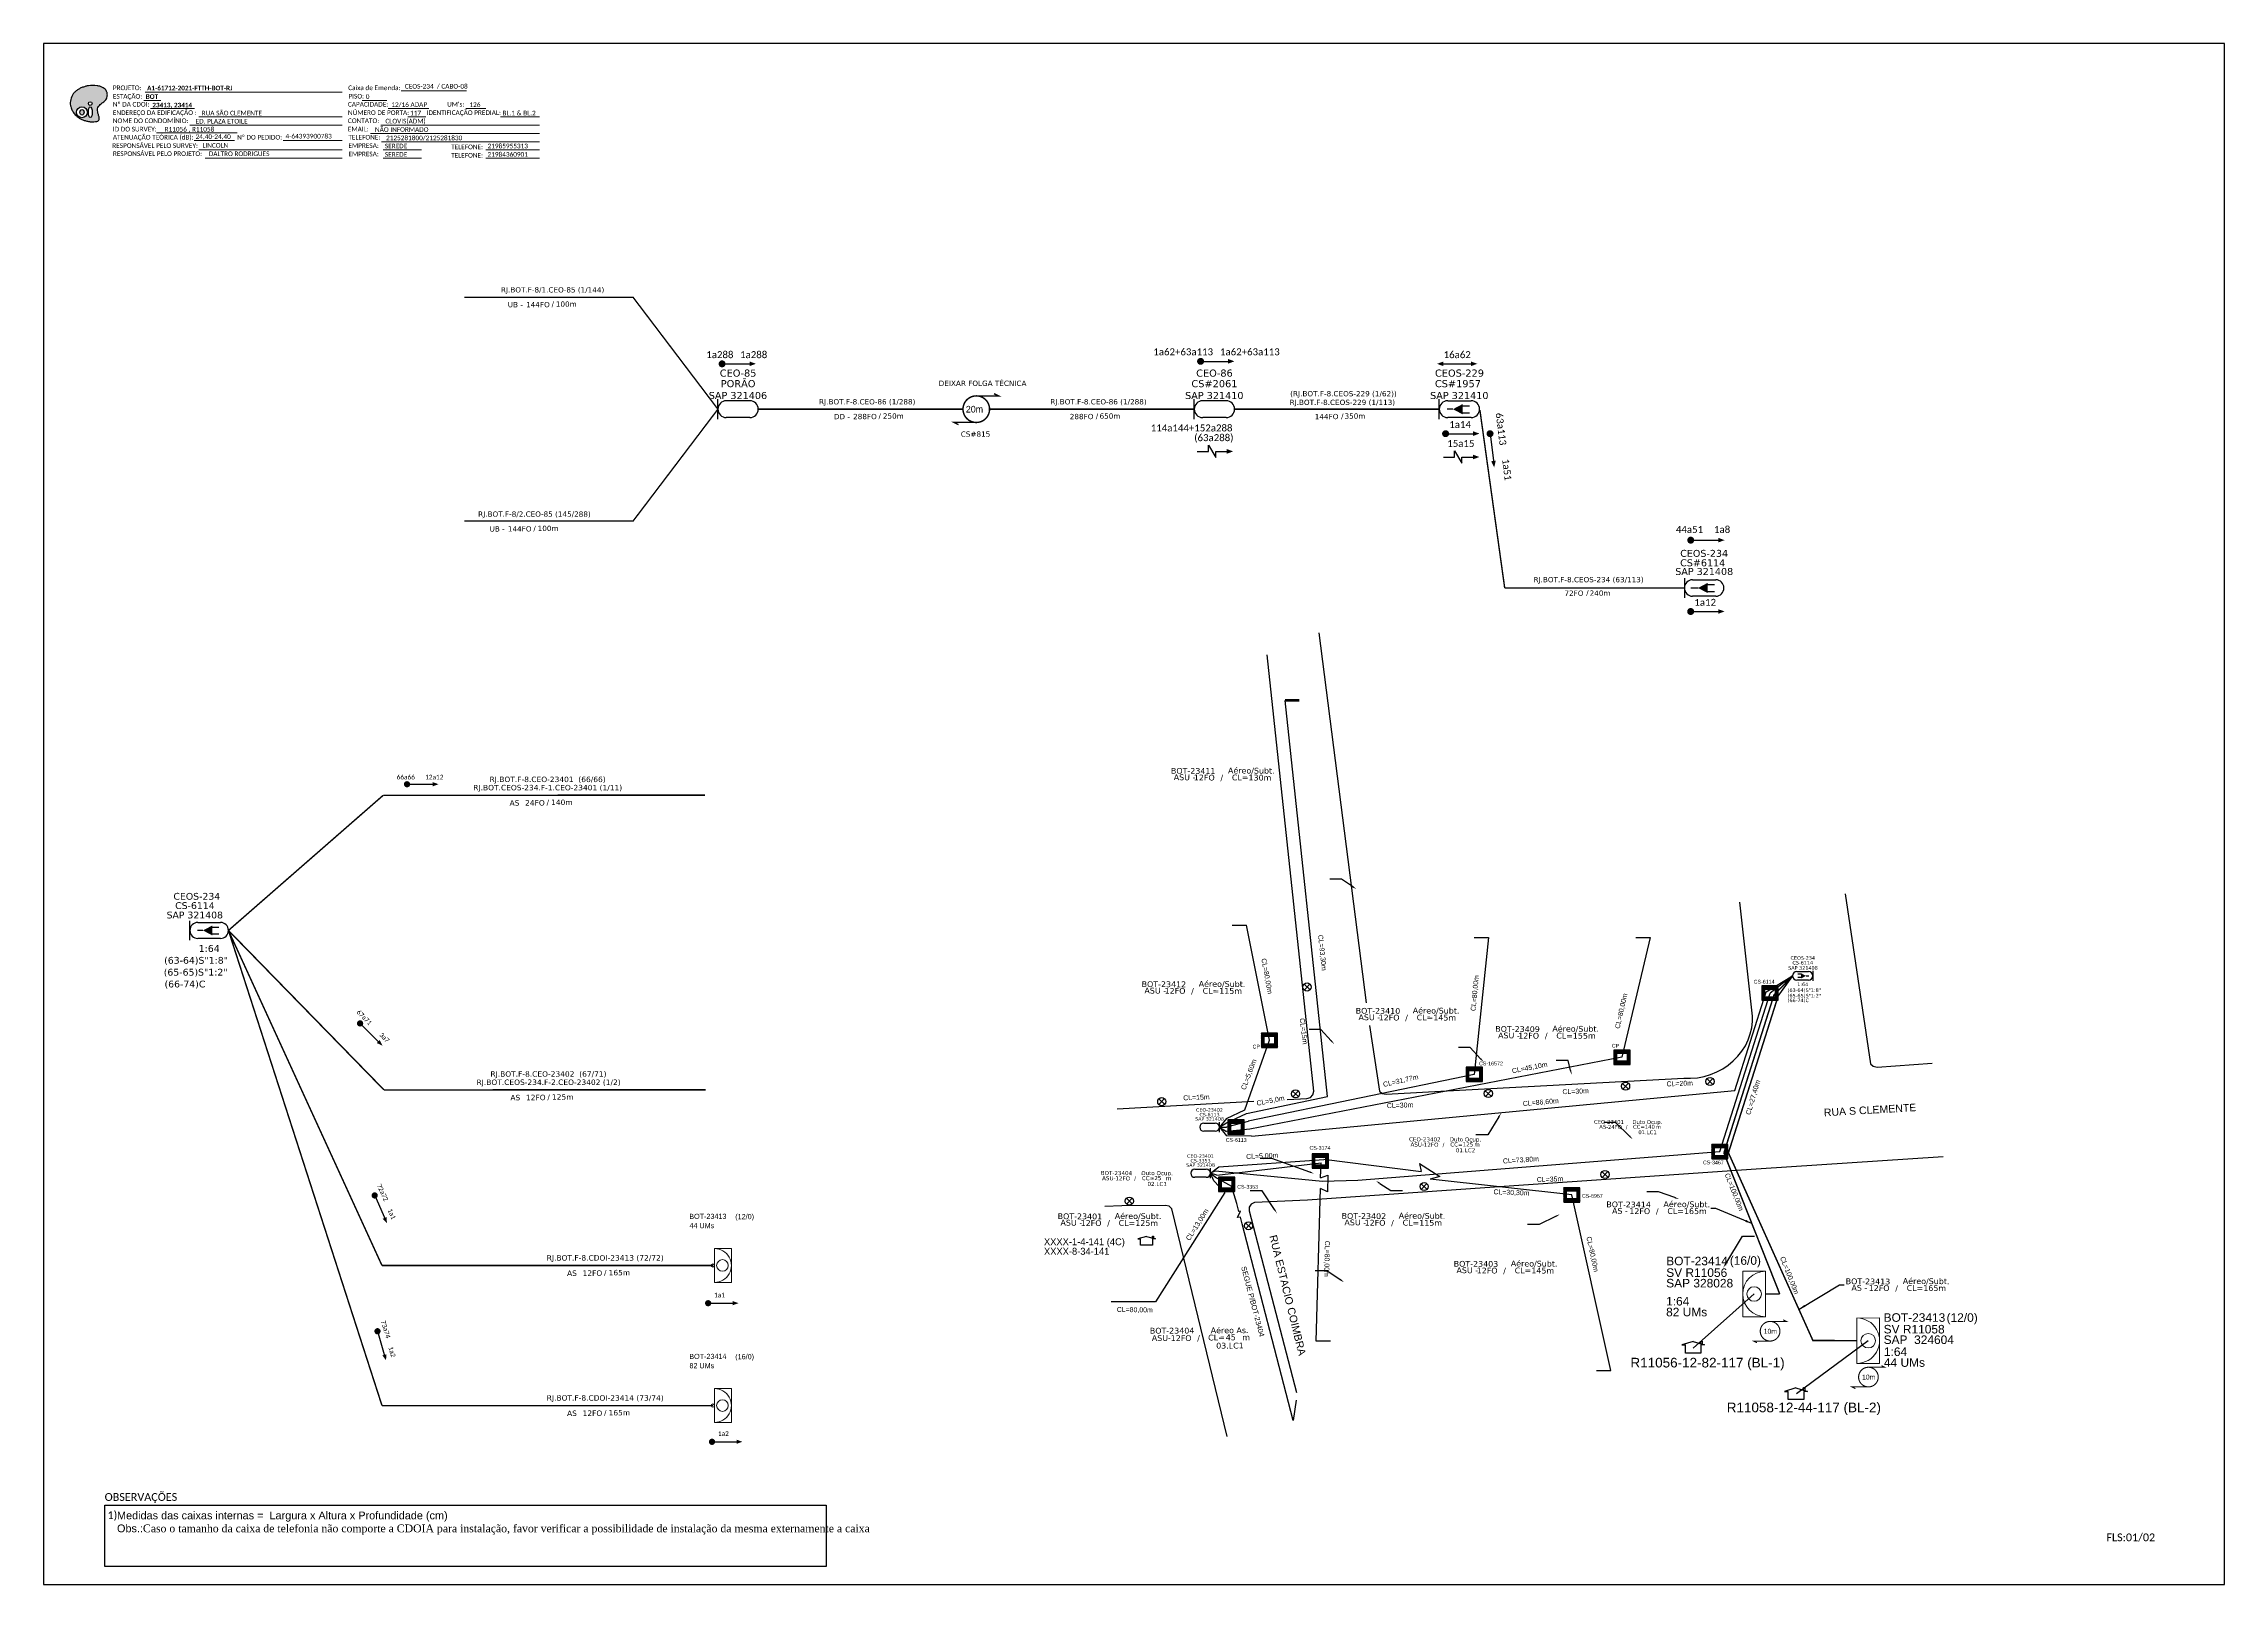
# Model space of a CAD drawing. Header units: metres. Extents: x -1286 to 457, y -500 to 94.
# Drawn here: x -1286 to -445, y -500 to 94 of the extents above; entities that cross this region are included whole.
import ezdxf
from ezdxf import colors
from ezdxf.entities.mleader import LeaderData, LeaderLine
from ezdxf.enums import TextEntityAlignment as Align
from ezdxf.math import Vec2, Vec3

# ---------------------------------------------------------------- set-up
doc = ezdxf.new("R2010")
doc.units = ezdxf.units.M
for name, color, linetype in [('0 @ 1', 7, 'Continuous'), ('10.1-Caixas Subterrâneas', 5, 'Continuous'), ('20.4-CEOS', 1, 'Continuous'), ('20.5-CABO AÉREO', 1, 'Continuous'), ('20.5-CEO', 1, 'Continuous'), ('CAP a instalar', 1, 'Continuous'), ('Folga', 1, 'Continuous'), ('label_cabos', 7, 'Continuous'), ('Legenda', 1, 'Continuous'), ('QUADRA', 7, 'Continuous'), ('SEGMENTO', 10, 'Continuous'), ('SETA', 7, 'Continuous'), ('surveys', 7, 'Continuous'), ('surveys legendas', 7, 'Continuous')]:
    doc.layers.add(name, color=color, linetype=linetype)
for name, color, linetype, lineweight in [("20.0-LEGENDA DOS CDO'S", 1, 'Continuous', 0), ('20.1-CDO_INTERIOR', 1, 'Continuous', 0), ('40.1-ETIQUETAS', 1, 'Continuous', 20), ('Segmento Logradouro Texto', 238, 'Continuous', 0)]:
    doc.layers.add(name, color=color, linetype=linetype, lineweight=lineweight)
doc.layers.add('EXTRA', color=50, linetype='Continuous', plot=False)
doc.styles.add('ARIAL', font='arial.ttf')
doc.styles.add('DIGICADE', font='arial.ttf')
doc.styles.add('FTTH', font='arial.ttf')
doc.styles.add('siredit', font='verdana.ttf')
doc.styles.add('WMF-Calibri0', font='calibri.ttf')
doc.styles.add('WMF-Calibri1', font='calibrib.ttf')
doc.linetypes.add('FENCELINE1', pattern='A,0.25,-0.1,[133,ltypeshp.shx,S=0.1,R=0,X=-0.1,Y=0],-0.1,1', length=1.45)
doc.dimstyles.new('ISO-25', dxfattribs={"dimtxt": 2.5, "dimasz": 2.5, "dimexe": 1.25, "dimexo": 0.625, "dimtad": 1, "dimtxsty": 'Standard', "dimcen": 2.5, "dimadec": 0, "dimazin": 0, "dimtfac": 1, "dimtmove": 0, "dimatfit": 3, "dimfxl": 0, "dimarcsym": 0})

# ---------------------------------------------------------------- blocks, each defined once
blk = doc.blocks.new('OI')
h = blk.add_hatch(color=40)
edge = h.paths.add_edge_path()
edge.add_spline(control_points=[(4.35, -0.67), (3.92, -0.99), (3.26, -1.5), (2.81, -2.59), (2.9, -3.5), (3.06, -4.27), (3.31, -4.85), (3.37, -5.39), (3.4, -5.88), (3.2, -6.4), (2.54, -6.61), (1.65, -6.63), (0.55, -6.67), (-0.56, -6.42), (-1.61, -6.14), (-2.77, -5.61), (-3.92, -4.77), (-4.89, -3.7), (-5.34, -2.65), (-5.6, -1.94), (-5.85, -0.96), (-5.71, 0.47), (-5.1, 2.02), (-4.14, 3.02), (-3.3, 3.61), (-2.37, 4.16), (-1.36, 4.44), (-0.56, 4.7), (0.79, 4.85), (2.24, 4.97), (3.79, 4.57), (4.67, 4.21), (5.44, 3.65), (5.76, 2.99), (6.03, 2.21), (6.01, 1.46), (5.72, 0.64), (5.31, 0.08), (4.88, -0.38), (4.51, -0.55), (4.35, -0.67)], knot_values=[0, 0, 0, 0, 1.60434, 2.417191, 3.427595, 4.282808, 4.776746, 5.304182, 5.888771, 6.258406, 6.858137, 7.79129, 8.986195, 10.124242, 11.187857, 12.242908, 13.953784, 15.414161, 16.515391, 17.349188, 17.675853, 19.552021, 21.515531, 22.568638, 23.63245, 24.621084, 25.782718, 26.745347, 27.142653, 29.870543, 31.004649, 31.921532, 32.709589, 33.801391, 34.042471, 35.192333, 35.971461, 36.628871, 37.254359, 37.836911, 37.836911, 37.836911, 37.836911], degree=3, periodic=0)
h.paths.add_polyline_path([(1.13, -0.87, -1), (-0.04, -0.87, -1)], flags=16)
edge = h.paths.add_edge_path(flags=16)
edge.add_ellipse((0.56, -3.59), major_axis=(-0.02, 1.71), ratio=0.361305, start_angle=0, end_angle=360)
h.paths.add_polyline_path([(-0.36, -3.62, -1), (-3.8, -3.62, -1)], flags=16)
edge = h.paths.add_edge_path(flags=0)
edge.add_ellipse((-2.08, -3.62), major_axis=(0, 0.885), ratio=0.758294, start_angle=0, end_angle=360)
at = {"color": 40}
for centre, radius in [((-2.08, -3.62), 1.72), ((0.54, -0.87), 0.587)]:
    blk.add_circle(centre, radius, dxfattribs=at)
blk.add_ellipse((-2.08, -3.62), major_axis=(0, 0.885), ratio=0.758294, start_param=-3.141592653589792, end_param=3.141592653589792, dxfattribs=at)
blk.add_ellipse((0.56, -3.59), major_axis=(-0.02, 1.71), ratio=0.361305, dxfattribs=at)
at = {"color": 40, "start_tangent": (-0.800898, -0.598801), "end_tangent": (-0.800898, -0.598801)}
blk.add_spline([(4.35, -0.67), (3.2, -1.78), (2.9, -2.54), (2.92, -3.55), (3.12, -4.38), (3.28, -4.85), (3.37, -5.37), (3.35, -5.95), (3.2, -6.29), (2.66, -6.55), (1.73, -6.63), (0.54, -6.62), (-0.58, -6.41), (-1.6, -6.11), (-2.56, -5.67), (-3.95, -4.67), (-4.89, -3.56), (-5.37, -2.56), (-5.64, -1.78), (-5.72, -1.46), (-5.63, 0.42), (-4.84, 2.22), (-4.13, 2.99), (-3.27, 3.62), (-2.4, 4.09), (-1.3, 4.47), (-0.37, 4.72), (0.02, 4.77), (2.75, 4.8), (3.85, 4.53), (4.69, 4.16), (5.31, 3.68), (5.85, 2.73), (5.93, 2.5), (5.94, 1.35), (5.67, 0.62), (5.29, 0.08), (4.84, -0.36), (4.35, -0.67)], degree=3, dxfattribs=at)
blk = doc.blocks.new('SURVEY_SURVEY')
for p, q in [((0, 0.0000127), (-0.0000126, 0.000009)), ((-0.0000126, 0.000009), (-0.0000086, 0.000009)), ((-0.0000086, 0), (-0.0000086, 0.000009)), ((0.0000086, 0), (-0.0000086, 0)), ((0, 0.0000127), (0.0000126, 0.000009)), ((0.0000084, 0.0000132), (0.0000098, 0.0000132)), ((0.0000084, 0.0000103), (0.0000084, 0.0000132)), ((0.0000126, 0.000009), (0.0000086, 0.000009)), ((0.0000086, 0.000009), (0.0000086, 0)), ((0.0000098, 0.0000132), (0.0000098, 0.0000099))]:
    blk.add_line(p, q)
blk = doc.blocks.new('*X70')
at = {"color": 0, "linetype": 'Continuous'}
for p, q in [((-1.25, 0.34099), (-0.49099, 1.1)), ((-1.25, 0.517767), (-0.667767, 1.1)), ((-1.25, 0.694544), (-0.844544, 1.1)), ((-1.25, 0.87132), (-1.02132, 1.1)), ((-1.25, 1.048097), (-1.198097, 1.1)), ((-1.25, 0.164214), (-0.8035, 0.610714)), ((-1.25, -0.012563), (-0.8035, 0.433937)), ((-1.25, -0.18934), (-0.8035, 0.25716)), ((-1.25, -0.366117), (-0.8035, 0.080383)), ((-0.789214, 0.625), (-0.314214, 1.1)), ((-0.612437, 0.625), (-0.137437, 1.1)), ((-0.43566, 0.625), (0.03934, 1.1)), ((-0.258883, 0.625), (0.216117, 1.1)), ((-0.082107, 0.625), (0.392893, 1.1)), ((0.09467, 0.625), (0.56967, 1.1)), ((0.271447, 0.625), (0.746447, 1.1)), ((0.448223, 0.625), (0.923223, 1.1)), ((0.625, 0.625), (1.1, 1.1)), ((0.801777, 0.625), (1.25, 1.073223)), ((0.8035, 0.449947), (1.25, 0.896447)), ((0.8035, 0.27317), (1.25, 0.71967)), ((0.8035, 0.096393), (1.25, 0.542893)), ((0.8035, -0.080383), (1.25, 0.366117)), ((0.8035, -0.25716), (1.25, 0.18934)), ((0.8035, -0.433937), (1.25, 0.012563)), ((-1.25, -0.542893), (-0.8035, -0.096393)), ((-1.25, -0.71967), (-0.8035, -0.27317)), ((-1.25, -0.896447), (-0.8035, -0.449947)), ((-1.25, -1.073223), (-0.801777, -0.625)), ((-1.1, -1.1), (-0.625, -0.625)), ((-0.923223, -1.1), (-0.448223, -0.625)), ((-0.746447, -1.1), (-0.271447, -0.625)), ((-0.56967, -1.1), (-0.09467, -0.625)), ((-0.392893, -1.1), (0.082107, -0.625)), ((-0.216117, -1.1), (0.258883, -0.625)), ((-0.03934, -1.1), (0.43566, -0.625)), ((0.137437, -1.1), (0.612437, -0.625)), ((0.314214, -1.1), (0.789214, -0.625)), ((0.49099, -1.1), (1.25, -0.34099)), ((0.667767, -1.1), (1.25, -0.517767)), ((0.8035, -0.610714), (1.25, -0.164214)), ((0.844544, -1.1), (1.25, -0.694544)), ((1.02132, -1.1), (1.25, -0.87132)), ((1.198097, -1.1), (1.25, -1.048097))]:
    blk.add_line(p, q, dxfattribs=at)
blk = doc.blocks.new('MANHOLE_MQ')
at = {"color": 0, "linetype": 'Continuous'}
for p, q in [((0.0000062, 0.0000057), (-0.0000063, 0.0000057)), ((-0.0000063, 0.0000057), (-0.0000063, -0.0000053)), ((-0.000004, 0.0000033), (0.000004, 0.0000033)), ((-0.000004, -0.0000029), (-0.000004, 0.0000033)), ((0.000004, 0.0000033), (0.000004, -0.0000029)), ((0.0000062, -0.0000053), (0.0000062, 0.0000057)), ((-0.0000063, -0.0000053), (0.0000062, -0.0000053)), ((0.000004, -0.0000029), (-0.000004, -0.0000029)), ((0.000004, -0.0000029), (0.000004, -0.0000029))]:
    blk.add_line(p, q, dxfattribs=at)
at = {"color": 0, "linetype": 'Continuous', "xscale": 5e-06, "yscale": 5e-06, "zscale": 1e-05}
blk.add_blockref('*X70', (0, 0.0000002), dxfattribs=at)
blk = doc.blocks.new('*U99')
at = {"layer": '20.4-CEOS', "color": 7, "style": 'siredit'}
for tag, p in [('FIBRAS_SPLITTER', (0, 0)), ('FIBRAS_TOP_C', (0, -4.13)), ('RESERVA_FINAIS', (0, -5.46))]:
    blk.add_attdef(tag, p, '', height=1.01, dxfattribs=at)
for tag, p, flags in [('ID_ATIVIDADE', (0, -6.77), 3), ('QTDE', (0, -9.4), 1), ('FATOR', (0, -8.09), 1), ('FID', (0, -10.71), 1)]:
    blk.add_attdef(tag, p, '', height=1.01, dxfattribs=dict(at, flags=flags))
blk = doc.blocks.new('*U100')
at = {"layer": '20.4-CEOS', "color": 7, "style": 'siredit'}
blk.add_attdef('FIBRAS_SPLITTER', (0, 0), '', height=1.01, dxfattribs=at)
for tag, p, flags in [('QTDE', (0, -4.11), 1), ('ID_ATIVIDADE', (0, -1.48), 3), ('FATOR', (0, -2.79), 1), ('FID', (0, -5.42), 1)]:
    blk.add_attdef(tag, p, '', height=1.01, dxfattribs=dict(at, flags=flags))
blk = doc.blocks.new('Inst CB DT OCUP CFOA-SM-ASU-120-S-12')
at = {"layer": 'label_cabos', "color": 0, "style": 'siredit'}
for tag, flags, p in [('ID_ATIVIDADE', 3, (1.31, 2.67)), ('FATOR', 1, (11.56, 2.55))]:
    blk.add_attdef(tag, text='', height=1, rotation=359.69, dxfattribs=dict(at, flags=flags)).set_placement(p, align=Align.MIDDLE_CENTER)
for tag, p in [('TIPO_CABO', (1.26, 0)), ('DESTINO_CABO', (3.13, 1.26)), ('CABO', (4.69, -0.05)), ('/', (7.71, -0.05)), ('LANCE', (10.91, 0)), ('TIPO_CABO', (13.11, 1.24)), ('UND', (15.96, 0)), ('FID', (13.15, -1.41))]:
    blk.add_attdef(tag, text='', height=1, rotation=359.69, dxfattribs=at).set_placement(p, align=Align.MIDDLE_CENTER)
blk.add_attdef('QTDE', (12.43, -0.47), '', height=1, rotation=359.69, dxfattribs=at)
blk = doc.blocks.new('Inst CB AS CFOA-SM-ASU-120-S-12')
at = {"layer": 'label_cabos', "color": 0, "style": 'siredit'}
for tag, flags, p in [('ID_ATIVIDADE', 3, (1.31, 2.67)), ('FATOR', 1, (11.56, 2.55))]:
    blk.add_attdef(tag, text='', height=1, rotation=359.69, dxfattribs=dict(at, flags=flags)).set_placement(p, align=Align.MIDDLE_CENTER)
for tag, p in [('TIPO_CABO', (1.26, 0)), ('DESTINO_CABO', (3.13, 1.26)), ('CABO', (4.69, -0.05)), ('/', (7.71, -0.05)), ('LANCE', (10.81, 0)), ('TIPO_CABO', (13.11, 1.24)), ('UND', (15.96, 0)), ('FID', (13.15, -1.41))]:
    blk.add_attdef(tag, text='', height=1, rotation=359.69, dxfattribs=at).set_placement(p, align=Align.MIDDLE_CENTER)
blk.add_attdef('QTDE', (12.43, -0.47), '', height=1, rotation=359.69, dxfattribs=at)
blk = doc.blocks.new('LEGENDA DOS CABOS')
at = {"layer": 'EXTRA', "color": 0, "style": 'siredit'}
for tag, p in [('ID', (4.6, 0.97)), ('XX', (9.03, 0.97))]:
    blk.add_attdef(tag, text='', height=0.48, rotation=359.69, dxfattribs=at).set_placement(p, align=Align.MIDDLE_CENTER)
at = {"layer": 'Legenda', "color": 0, "style": 'siredit'}
for tag, p in [('TIPO_CABO', (1.31, 0)), ('CABO', (4.69, -0.05)), ('/', (6.81, -0.05)), ('METROS', (10.03, -0.05))]:
    blk.add_attdef(tag, text='', height=0.8, rotation=359.69, dxfattribs=at).set_placement(p, align=Align.MIDDLE_CENTER)
blk = doc.blocks.new('Inst CB DT OCUP CFOA-SM-AS-80-TS-24')
at = {"layer": 'label_cabos', "color": 0, "style": 'siredit'}
for tag, flags, p in [('ID_ATIVIDADE', 3, (1.31, 2.67)), ('FATOR', 1, (11.56, 2.55))]:
    blk.add_attdef(tag, text='', height=1, rotation=359.69, dxfattribs=dict(at, flags=flags)).set_placement(p, align=Align.MIDDLE_CENTER)
for tag, p in [('TIPO_CABO', (1.76, 0)), ('DESTINO_CABO', (3.13, 1.26)), ('CABO', (4.69, -0.05)), ('/', (7.71, -0.05)), ('LANCE', (10.91, 0)), ('TIPO_CABO', (13.11, 1.24)), ('UND', (15.96, 0)), ('FID', (13.15, -1.41))]:
    blk.add_attdef(tag, text='', height=1, rotation=359.69, dxfattribs=at).set_placement(p, align=Align.MIDDLE_CENTER)
blk.add_attdef('QTDE', (12.43, -0.47), '', height=1, rotation=359.69, dxfattribs=at)
blk = doc.blocks.new('A$C07E14978')
at = {"layer": 'Folga', "color": 0, "const_width": 0.146}
blk.add_lwpolyline([(2.23, 2.92, 1.000012), (2.23, 0.28, 0.999978)], format="xyb", close=True, dxfattribs=at)
at = {"layer": 'Folga', "color": 0, "const_width": 0.137}
for points in [[(2.23, 2.92), (4.42, 2.92), (3.98, 3.13)], [(2.23, 0.28), (0.03, 0.28), (0.47, 0.06)]]:
    blk.add_lwpolyline(points, dxfattribs=at)
at = {"layer": 'Folga', "color": 0}
blk.add_text('10m', height=0.659, dxfattribs=at).set_placement((1.38, 1.27))
blk = doc.blocks.new('ETIQUETA_RS5F')
at = {"layer": '40.1-ETIQUETAS', "color": 0, "style": 'siredit'}
blk.add_text('/', height=1.5, dxfattribs=at).set_placement((1.58, -1.95), align=Align.MIDDLE_RIGHT)
for tag, p in [('ETIQUETA_R_SECUNDARIA', (1.21, 2.1)), ('ETIQUETA_R_PRIMARIA', (1.21, 4.1)), ('F_ATIVAS/F_MORTAS', (1.14, -4.24))]:
    blk.add_attdef(tag, text='', height=1.5, dxfattribs=at).set_placement(p, align=Align.MIDDLE_CENTER)
for tag, p in [('TIPO_CABO', (-6.58, -2.12)), ('CAP_CABO', (0.4, -2.09))]:
    blk.add_attdef(tag, text='', height=1.5, dxfattribs=at).set_placement(p, align=Align.MIDDLE_RIGHT)
blk.add_attdef('METROS', text='', height=1.5, dxfattribs=at).set_placement((2.14, -1.95), align=Align.MIDDLE_LEFT)
for tag, p in [('FUSÃO_1', (0.85, -8.39)), ('FUSÃO_2', (0.85, -10.6)), ('FUSÃO_3', (0.85, -12.93)), ('FUSÃO_4', (0.85, -15.14)), ('FUSÃO_5', (0.85, -17.16))]:
    blk.add_attdef(tag, text='', height=1.5, dxfattribs=at).set_placement(p, align=Align.CENTER)

msp = doc.modelspace()

# ---------------------------------------------------------------- linework, layer by layer
at = {"color": 1}
for p, q in [((-799.99, -268.43), (-797.69, -270.59)), ((-797.76, -268.36), (-799.91, -270.66)), ((-804.41, -309.6), (-802.11, -311.76)), ((-802.18, -309.53), (-804.33, -311.83)), ((-730.08, -309.47), (-727.78, -311.62)), ((-727.85, -309.4), (-730, -311.7)), ((-677.14, -306.67), (-674.84, -308.83)), ((-674.92, -306.6), (-677.07, -308.9)), ((-644.58, -304.88), (-642.28, -307.03)), ((-642.36, -304.8), (-644.51, -307.1)), ((-856.02, -312.62), (-853.72, -314.77)), ((-853.79, -312.54), (-855.95, -314.84)), ((-685.08, -340.72), (-682.78, -342.87)), ((-682.86, -340.65), (-685.01, -342.95)), ((-868.52, -350.96), (-866.22, -353.11)), ((-866.29, -350.89), (-868.44, -353.19)), ((-754.84, -345.37), (-752.54, -347.52)), ((-752.61, -345.29), (-754.76, -347.59)), ((-822.54, -360.47), (-820.24, -362.62)), ((-820.32, -360.4), (-822.47, -362.7))]:
    msp.add_line(p, q, dxfattribs=at)
at = {"color": 0}
for p, q in [((-1262.5, -469.23), (-984.25, -469.23)), ((-1262.5, -492.93), (-1262.5, -469.23)), ((-984.25, -469.23), (-984.25, -492.93)), ((-984.25, -492.93), (-1262.5, -492.93))]:
    msp.add_line(p, q, dxfattribs=at)
msp.add_lwpolyline([(-1286.07, -499.81), (-445.07, -499.81), (-445.07, 94.19), (-1286.07, 94.19)], close=True)
at = {"color": 7, "lineweight": 0}
for points in [[(-1148.15, 76.01), (-1123.01, 76.01)], [(-1247.47, 72.24), (-1240.92, 72.24)], [(-1246.96, 75.52), (-1170.98, 75.52)], [(-1244.81, 69.17), (-1227.84, 69.17)], [(-1163.19, 72.28), (-1153.71, 72.28)], [(-1153.14, 69.17), (-1137.46, 69.17)], [(-1123.2, 69.17), (-1115.53, 69.17)], [(-1242.49, 59.75), (-1211.44, 59.75)], [(-1229.65, 62.82), (-1170.98, 62.82)], [(-1226.24, 65.93), (-1170.98, 65.93)], [(-1160.06, 59.58), (-1094.8, 59.58)], [(-1156.02, 62.82), (-1094.8, 62.82)], [(-1145.56, 65.93), (-1138.61, 65.93)], [(-1109.86, 65.93), (-1094.82, 65.93)], [(-1227.96, 56.79), (-1212.45, 56.79)], [(-1226.24, 53.23), (-1170.98, 53.23)], [(-1193.73, 56.79), (-1170.96, 56.79)], [(-1155.78, 56.34), (-1094.8, 56.34)], [(-1155.17, 53.23), (-1140.37, 53.23)], [(-1115.57, 53.23), (-1094.8, 53.23)], [(-1223.75, 49.99), (-1170.98, 49.99)], [(-1155.17, 49.99), (-1140.37, 49.99)], [(-1115.57, 49.99), (-1094.8, 49.99)]]:
    msp.add_lwpolyline(points, dxfattribs=at)
at = {"color": 7}
for points, const_width in [([(-1025.1, -29.26, 1), (-1023.76, -29.26, 1)], 1.34), ([(-840.56, -28.3, 1), (-839.22, -28.3, 1)], 1.34), ([(-926.39, -41.61, 1.000012), (-926.39, -51.86, 0.999978)], 0.569), ([(-746.08, -56.18, 1), (-744.74, -56.18, 1)], 1.34), ([(-728.35, -55.51, 1), (-728.18, -56.85, 1)], 1.34), ([(-651.54, -97.24, 1), (-650.19, -97.24, 1)], 1.34), ([(-651.56, -124.74, 1), (-650.22, -124.74, 1)], 1.34), ([(-1146.51, -191.34, 1), (-1145.31, -191.34, 1)], 1.2), ([(-1164.45, -283.11, 1), (-1163.6, -283.96, 1)], 1.2)]:
    msp.add_lwpolyline(points, format="xyb", close=True, dxfattribs=dict(at, const_width=const_width))
at = {"color": 7, "const_width": 0.534}
for points in [[(-926.39, -41.61), (-917.85, -41.61), (-919.56, -40.76)], [(-926.39, -51.86), (-934.93, -51.86), (-933.22, -52.71)]]:
    msp.add_lwpolyline(points, dxfattribs=at)
at = {"color": 7}
for points in [[(-836.9, -63.02), (-836.9, -60.64), (-834.06, -65.38), (-834.06, -63.02)], [(-741.94, -65.18), (-741.94, -62.81), (-739.11, -67.55), (-739.11, -65.18)]]:
    msp.add_lwpolyline(points, dxfattribs=at)
for points in [[(-794.28, -132.93), (-776.05, -275.61)], [(-806.49, -312.88), (-801.41, -312.6), (-798.91, -312.47), (-797.52, -312.06), (-796.54, -311.05), (-796.25, -309.6), (-814.23, -141.43)], [(-774.79, -284.29), (-770.89, -309.63), (-769.82, -310.56), (-768.28, -310.86), (-751.94, -309.93), (-653.53, -304.68), (-650.92, -304.7), (-648.31, -304.46), (-645.73, -303.96), (-643.24, -303.22), (-640.84, -302.25), (-638.55, -301.04), (-636.41, -299.62), (-634.45, -297.99), (-632.68, -296.21), (-631.15, -294.24), (-629.81, -292.15), (-628.73, -289.93), (-627.91, -287.6), (-627.35, -285.23), (-627.07, -282.83), (-627.04, -280.7), (-631.9, -236.84)], [(-872.02, -316.41), (-819.41, -313.57)]]:
    msp.add_lwpolyline(points)
at = {"const_width": 1.2}
for points in [[(-1158.63, -349.32, 1), (-1158.14, -350.41, 1)], [(-1030.39, -391.41, 1), (-1029.19, -391.41, 1)], [(-1157.47, -401.64, 1), (-1157.14, -402.79, 1)], [(-1028.9, -444.84, 1), (-1027.7, -444.84, 1)]]:
    msp.add_lwpolyline(points, format="xyb", close=True, dxfattribs=at)
at = {"color": 4}
for points in [[(-649.91, -408.7), (-626.41, -387.85)], [(-582.41, -405.86), (-610.13, -426.32)]]:
    msp.add_lwpolyline(points, dxfattribs=at)
at = {"color": 1}
for centre in [(-798.84, -269.51), (-803.26, -310.68), (-728.93, -310.55), (-675.99, -307.75), (-643.43, -305.95), (-854.87, -313.69), (-683.93, -341.8), (-867.37, -352.04), (-753.69, -346.44), (-821.39, -361.55)]:
    msp.add_circle(centre, 1.57, dxfattribs=at)
at = {"layer": '20.1-CDO_INTERIOR', "color": 1, "lineweight": 18}
for points in [[(-630.78, -396.6), (-630.79, -379.11), (-622.04, -379.11), (-622.03, -396.6)], [(-578.04, -397.11), (-578.03, -414.61), (-586.78, -414.61), (-586.79, -397.12)]]:
    msp.add_lwpolyline(points, close=True, dxfattribs=at)
for centre in [(-626.41, -387.85), (-582.41, -405.86)]:
    msp.add_circle(centre, 2.8, dxfattribs=at)
for centre, start, end in [((-622.04, -387.85), 90.02759, 270.02759), ((-586.78, -405.86), 270.02759, 90.02759)]:
    msp.add_arc(centre, 8.75, start, end, dxfattribs=at)
at = {"layer": '20.4-CEOS', "color": 7}
for p, q in [((-1013.69, -43.49), (-1022.79, -43.49)), ((-1013.69, -49.98), (-1022.79, -49.98)), ((-829.99, -43.49), (-839.08, -43.49)), ((-829.99, -49.98), (-839.08, -49.98)), ((-744.6, -43.49), (-735.51, -43.49)), ((-735.51, -49.98), (-744.6, -49.98))]:
    msp.add_line(p, q, dxfattribs=at)
at = {"layer": '20.4-CEOS', "color": 5}
for p, q in [((-1226.55, -244.61), (-1217.88, -244.61)), ((-1217.88, -250.79), (-1226.55, -250.79)), ((-609.94, -263.59), (-605.39, -263.59)), ((-605.39, -266.83), (-609.94, -266.83))]:
    msp.add_line(p, q, dxfattribs=at)
at = {"layer": '20.4-CEOS', "color": 7}
for points in [[(-1026.03, -50.65), (-1026.03, -42.83)], [(-842.33, -50.65), (-842.33, -42.83)], [(-747.85, -50.65), (-747.85, -42.83)], [(-742.57, -46.74), (-744.75, -46.74)], [(-738.98, -45.45), (-736.22, -45.45)], [(-738.98, -48.15), (-736.22, -48.15)]]:
    msp.add_lwpolyline(points, dxfattribs=at)
msp.add_lwpolyline([(-742.57, -46.74, 0, 4, 0), (-738.81, -46.74, 4, 4, 0)], format="xyseb", dxfattribs=at)
at = {"layer": '20.4-CEOS', "color": 5}
for points in [[(-650.81, -115.66), (-648.04, -115.66)], [(-644.46, -114.38), (-641.69, -114.38)], [(-644.46, -117.07), (-641.69, -117.07)], [(-1229.64, -251.43), (-1229.64, -243.97)], [(-1224.61, -247.7), (-1226.69, -247.7)], [(-1221.19, -246.47), (-1218.55, -246.47)], [(-1221.19, -249.04), (-1218.55, -249.04)], [(-608.2, -264.51), (-609.58, -264.51)], [(-608.2, -265.86), (-609.58, -265.86)], [(-606.41, -265.21), (-605.32, -265.21)], [(-603.77, -263.26), (-603.77, -267.17)]]:
    msp.add_lwpolyline(points, dxfattribs=at)
for points in [[(-648.04, -115.66, 0, 4, 0), (-644.29, -115.66, 4, 4, 0)], [(-1224.61, -247.7, 0, 3.82, 0), (-1221.03, -247.7, 3.82, 3.82, 0)], [(-606.41, -265.21, 0, 2, 0), (-608.28, -265.21, 2, 2, 0)]]:
    msp.add_lwpolyline(points, format="xyseb", dxfattribs=at)
at = {"layer": '20.4-CEOS', "color": 7}
for centre, start, end in [((-1022.79, -46.74), 90, 270), ((-1013.69, -46.74), 270, 90), ((-839.08, -46.74), 90, 270), ((-829.99, -46.74), 270, 90), ((-744.6, -46.74), 90, 270), ((-735.51, -46.74), 270, 90)]:
    msp.add_arc(centre, 3.24, start, end, dxfattribs=at)
at = {"layer": '20.4-CEOS', "color": 5}
for centre, radius, start, end in [((-1226.55, -247.7), 3.09, 90, 270), ((-1217.88, -247.7), 3.09, 270, 90), ((-609.94, -265.21), 1.62, 90, 270), ((-605.39, -265.21), 1.62, 270, 90)]:
    msp.add_arc(centre, radius, start, end, dxfattribs=at)
at = {"layer": '20.5-CABO AÉREO', "color": 7, "ltscale": 50, "const_width": 0.542}
for points in [[(-1123.88, -3.61), (-1058.74, -3.61), (-1026.03, -46.74)], [(-1123.88, -89.86), (-1058.74, -89.86), (-1026.03, -46.74)], [(-1010.45, -46.74), (-931.51, -46.74)], [(-732.18, -46.74), (-732.22, -46.74), (-722.61, -115.67)], [(-722.61, -115.67), (-653.3, -115.67)]]:
    msp.add_lwpolyline(points, dxfattribs=at)
at = {"layer": '20.5-CEO', "color": 5}
for p, q in [((-650.13, -112.5), (-641.22, -112.5)), ((-641.22, -118.85), (-650.13, -118.85))]:
    msp.add_line(p, q, dxfattribs=at)
at = {"layer": '20.5-CEO', "color": 7}
for p, q in [((-838.64, -321.94), (-834.22, -321.94)), ((-834.22, -325.09), (-838.64, -325.09)), ((-842.11, -339.72), (-837.69, -339.72)), ((-837.69, -342.87), (-842.11, -342.87))]:
    msp.add_line(p, q, dxfattribs=at)
at = {"layer": '20.5-CEO', "color": 5}
msp.add_lwpolyline([(-653.3, -111.85), (-653.3, -119.5)], dxfattribs=at)
at = {"layer": '20.5-CEO', "color": 7}
for points in [[(-832.64, -325.42), (-832.64, -321.62)], [(-836.11, -343.2), (-836.11, -339.4)]]:
    msp.add_lwpolyline(points, dxfattribs=at)
at = {"layer": '20.5-CEO', "color": 5}
for centre, start, end in [((-650.13, -115.67), 90, 270), ((-641.22, -115.67), 270, 90)]:
    msp.add_arc(centre, 3.17, start, end, dxfattribs=at)
at = {"layer": '20.5-CEO', "color": 7}
for centre, start, end in [((-838.64, -323.52), 90, 270), ((-834.22, -323.52), 270, 90), ((-842.11, -341.3), 90, 270), ((-837.69, -341.3), 270, 90)]:
    msp.add_arc(centre, 1.58, start, end, dxfattribs=at)
at = {"layer": '40.1-ETIQUETAS', "color": 7, "const_width": 0.542}
for points in [[(-921.27, -46.74), (-842.33, -46.74)], [(-826.79, -46.74), (-747.85, -46.74)]]:
    msp.add_lwpolyline(points, dxfattribs=at)
at = {"layer": '40.1-ETIQUETAS', "color": 1}
for points in [[(-1027.37, -370.34), (-1020.83, -370.34), (-1020.83, -383.42), (-1027.37, -383.42)], [(-1027.37, -424.34), (-1020.83, -424.34), (-1020.83, -437.42), (-1027.37, -437.42)]]:
    msp.add_lwpolyline(points, close=True, dxfattribs=at)
for centre, major_axis, start_param, end_param in [((-1027.97, -376.87), (-0.427, 0.427), 2.356194490191767, 8.639379797371353), ((-1027.37, -376.86), (-4.61, 4.61), 2.356194, 5.497787), ((-1024.27, -376.86), (1.59, 1.59), 3.926991, 10.210176), ((-1027.37, -430.86), (-4.61, 4.61), 2.356194, 5.497787), ((-1024.27, -430.86), (1.59, 1.59), 3.926991, 10.210176), ((-1027.97, -430.87), (-0.427, 0.427), 2.356194490191767, 8.639379797371353)]:
    msp.add_ellipse(centre, major_axis=major_axis, ratio=1, start_param=start_param, end_param=end_param, dxfattribs=at)
at = {"layer": 'CAP a instalar', "color": 8, "linetype": 'FENCELINE1', "ltscale": 3, "const_width": 1.1}
msp.add_lwpolyline([(-801.81, -159.01), (-807.31, -159.01)], dxfattribs=at)
at = {"layer": 'CAP a instalar', "color": 7, "linetype": 'FENCELINE1', "ltscale": 8}
for points in [[(-790.94, -311.67), (-807.31, -159.01)], [(-813.33, -290.04), (-822.18, -245.6)], [(-728.89, -250.4), (-734.37, -303.19)], [(-666.48, -250.4), (-677.38, -296.57)], [(-834.11, -340.37), (-792.91, -344.42), (-779.24, -343.95), (-639.66, -332.98), (-620.26, -271.87)], [(-820.26, -327.03), (-633.92, -309.45), (-621.83, -271.37)], [(-822.85, -316.81), (-813.33, -290.04)], [(-677.38, -296.57), (-820.85, -324.3)], [(-734.37, -303.19), (-821.51, -321.29)], [(-822.16, -318.31), (-790.94, -311.67)], [(-832.8, -338.88), (-792.4, -335.97)], [(-754.88, -340.79), (-792.4, -335.97)], [(-833.64, -342.01), (-793.43, -337.27)], [(-793.59, -343.09), (-790.82, -342.1), (-790.98, -348.44), (-793.7, -347.19)], [(-755.41, -337.5), (-747.56, -342.57), (-751.31, -343.58)], [(-755.41, -337.5), (-754.88, -340.66)], [(-696.72, -349.62), (-751.31, -343.58)], [(-830.56, -348.77), (-857.33, -390.86), (-874.37, -390.86)], [(-825.91, -353.03), (-827.97, -346.3)], [(-795.31, -406), (-793.7, -347.19)], [(-681.65, -417.31), (-696.72, -349.62)], [(-803.01, -428.73), (-804.23, -436.58), (-823.81, -360.86)]]:
    msp.add_lwpolyline(points, dxfattribs=at)
at = {"layer": 'CAP a instalar', "color": 7, "linetype": 'FENCELINE1', "ltscale": 7, "const_width": 0.56}
for points in [[(-1214.79, -247.7), (-1155.11, -195.6)], [(-1155.11, -195.6), (-1031.05, -195.54)], [(-1214.79, -247.7), (-1154.79, -309.19)], [(-1154.79, -309.19), (-1030.72, -309.13)]]:
    msp.add_lwpolyline(points, dxfattribs=at)
at = {"layer": 'CAP a instalar', "color": 1, "linetype": 'FENCELINE1', "ltscale": 7, "const_width": 0.56}
for points in [[(-1214.79, -247.7), (-1155.57, -376.88)], [(-1155.57, -430.88), (-1214.79, -247.7)], [(-1155.57, -376.88), (-1027.97, -376.87)], [(-1155.57, -430.88), (-1027.97, -430.87)]]:
    msp.add_lwpolyline(points, dxfattribs=at)
at = {"layer": 'CAP a instalar', "color": 7, "linetype": 'FENCELINE1', "ltscale": 4}
for points in [[(-827.68, -245.6), (-822.18, -245.6)], [(-734.39, -250.4), (-728.89, -250.4)], [(-671.98, -250.4), (-666.48, -250.4)], [(-621.83, -271.37), (-611.56, -265.21)], [(-611.56, -265.21), (-620.26, -271.87)], [(-829.89, -320.22), (-822.85, -316.81)], [(-829.89, -321.87), (-822.16, -318.31)], [(-829.89, -320.22), (-832.64, -323.52)], [(-832.64, -323.52), (-829.89, -321.87)], [(-832.64, -323.52), (-829.89, -323.52)], [(-832.64, -323.52), (-829.89, -325.17)], [(-832.64, -323.52), (-829.89, -326.82)], [(-821.54, -321.3), (-829.89, -323.52)], [(-820.85, -324.3), (-829.89, -325.17)], [(-820.26, -327.03), (-829.89, -326.82)], [(-836.11, -341.3), (-832.8, -338.88)], [(-834.11, -340.37), (-836.11, -341.3)], [(-836.11, -341.3), (-833.77, -343.13)], [(-834.81, -344.26), (-836.11, -341.3)], [(-833.64, -342.01), (-836.11, -341.3)], [(-834.81, -344.26), (-830.56, -348.77)], [(-833.77, -343.13), (-827.97, -346.3)], [(-793.59, -343.09), (-793.43, -337.27)], [(-823.81, -360.86), (-824.54, -358.18), (-825.59, -358.38), (-824.47, -355.98), (-825.1, -356.01), (-825.91, -353.03)], [(-789.81, -406), (-795.31, -406)], [(-687.15, -417.32), (-681.65, -417.31)]]:
    msp.add_lwpolyline(points, dxfattribs=at)
at = {"layer": 'CAP a instalar', "color": 1, "linetype": 'FENCELINE1', "ltscale": 10, "const_width": 0.572}
msp.add_lwpolyline([(-618.64, -272.47), (-611.56, -265.21)], dxfattribs=at)
at = {"layer": 'CAP a instalar', "color": 1, "linetype": 'FENCELINE1', "ltscale": 8, "const_width": 0.572}
for points in [[(-611.56, -265.21), (-617.11, -272.87)], [(-618.69, -272.37), (-638.08, -333.48)], [(-617.11, -272.87), (-636.33, -333.42)], [(-616.54, -387.85), (-638.08, -333.48)], [(-586.78, -405.86), (-603.76, -405.77), (-636.33, -333.42)], [(-622.04, -387.85), (-616.54, -387.85)]]:
    msp.add_lwpolyline(points, dxfattribs=at)
at = {"layer": 'QUADRA'}
for points in [[(-591.25, -233.56), (-581.57, -299.12)], [(-581.57, -299.12), (-580.51, -300.06), (-578.94, -300.35)], [(-578.94, -300.35), (-557.81, -298.85)], [(-553.54, -335), (-625.6, -339.71), (-679.75, -343.44), (-726.54, -346.68), (-798.64, -351.64), (-819.11, -352.63), (-820.41, -353.28), (-821.16, -354.44), (-821.2, -355.81), (-802.87, -425.77)], [(-829.69, -442.82), (-850.92, -355.02), (-851.95, -354.06), (-853.38, -353.73), (-870.28, -353.87), (-876.8, -354.08)]]:
    msp.add_lwpolyline(points, dxfattribs=at)
at = {"layer": 'SETA', "color": 7}
for points in [[(-1024.43, -29.26), (-1012.9, -29.26)], [(-839.89, -28.3), (-828.36, -28.3)], [(-746.24, -29.26), (-734.71, -29.26)], [(-745.41, -56.18), (-733.88, -56.18)], [(-728.26, -56.18), (-726.85, -67.63)], [(-841.18, -63.02), (-836.9, -63.02)], [(-834.06, -63.02), (-829.78, -63.02)], [(-746.23, -65.18), (-741.94, -65.18)], [(-739.11, -65.18), (-734.82, -65.18)], [(-650.86, -97.24), (-639.33, -97.24)], [(-650.89, -124.74), (-639.35, -124.74)], [(-1145.46, -191.34), (-1135.14, -191.34)], [(-1163.7, -283.86), (-1156.4, -291.15)]]:
    msp.add_lwpolyline(points, dxfattribs=at)
at = {"layer": 'SETA'}
for points in [[(-1158.39, -349.86), (-1154.23, -359.31)], [(-1029.79, -391.41), (-1019.47, -391.41)], [(-1157.3, -402.21), (-1154.42, -412.12)], [(-1028.3, -444.84), (-1017.98, -444.84)]]:
    msp.add_lwpolyline(points, dxfattribs=at)
at = {"layer": 'SETA', "color": 7}
for points in [[(-1013.82, -28.34), (-1011.37, -29.24), (-1013.82, -30.13)], [(-829.28, -27.39), (-826.83, -28.29), (-829.28, -29.18)], [(-746.24, -28.36), (-748.7, -29.26), (-746.24, -30.15)], [(-735.64, -28.34), (-733.18, -29.24), (-735.64, -30.13)], [(-734.8, -55.27), (-732.34, -56.16), (-734.8, -57.06)], [(-829.78, -62.12), (-827.32, -63.02), (-829.78, -63.91)], [(-734.82, -64.28), (-732.37, -65.18), (-734.82, -66.07)], [(-726.06, -66.6), (-726.65, -69.14), (-727.84, -66.81)], [(-640.26, -96.33), (-637.8, -97.23), (-640.26, -98.12)], [(-640.28, -123.83), (-637.82, -124.72), (-640.28, -125.61)], [(-1135.97, -190.53), (-1133.77, -191.33), (-1135.97, -192.13)], [(-1156.41, -289.99), (-1155.42, -292.11), (-1157.54, -291.12)]]:
    msp.add_solid(points, dxfattribs=at)
at = {"layer": 'SETA'}
for points in [[(-1153.82, -358.22), (-1153.66, -360.55), (-1155.28, -358.86)], [(-1020.3, -390.59), (-1018.1, -391.39), (-1020.3, -392.19)], [(-1153.86, -411.09), (-1154.02, -413.43), (-1155.4, -411.54)], [(-1018.81, -444.02), (-1016.61, -444.82), (-1018.81, -445.62)]]:
    msp.add_solid(points, dxfattribs=at)

# ---------------------------------------------------------------- block references
at = {"color": 6, "xscale": 1.213923925163967, "yscale": 1.213923925163967, "zscale": 1.213923925163967, "rotation": 0.1532896023949059}
msp.add_blockref('OI', (-1268.76, 72.14), dxfattribs=at)
at = {"layer": '10.1-Caixas Subterrâneas', "color": 30, "xscale": 502123.4997222432, "yscale": 502123.4997222432, "zscale": 502123.4997222432}
for p, rotation in [((-620.27, -271.77), 180.0000000000624), ((-813.34, -289.94), 180.0000000000622), ((-677.39, -296.47), 180.0000000000622), ((-734.38, -303.1), 180.0000000000622), ((-826.26, -323.42), 180.0000000000622), ((-793.76, -336.54), 180.0000000000622), ((-639.68, -332.88), 180.0000000000624), ((-829.85, -345.44), 180.0000000000625), ((-696.74, -349.53), 180.0000000000624)]:
    msp.add_blockref('MANHOLE_MQ', p, dxfattribs=dict(at, rotation=rotation))
at = {"layer": '20.4-CEOS', "color": 5, "lineweight": 0}
ref = msp.add_blockref('*U99', (-613.53, -271.4), dxfattribs=dict(at, xscale=1.359597470875419, yscale=1.359597470875419, zscale=1.359597470875419))
ref.add_attrib('FIBRAS_SPLITTER', '(63-64)S"1:8"', (-613.53, -271.4), dxfattribs={"color": 5, "height": 1.3728, "style": 'siredit'})
ref.add_attrib('FIBRAS_TOP_C', '(66-74)C', (-613.53, -275.34), dxfattribs={"color": 5, "height": 1.373, "style": 'siredit'})
ref = msp.add_blockref('*U100', (-613.53, -273.52), dxfattribs=dict(at, xscale=1.359597470875419, yscale=1.359597470875419, zscale=1.359597470875419))
ref.add_attrib('FIBRAS_SPLITTER', '(65-65)S"1:2"', (-613.53, -273.52), dxfattribs={"color": 5, "height": 1.3728, "style": 'siredit'})
at = {"layer": '40.1-ETIQUETAS', "color": 7}
ref = msp.add_blockref('ETIQUETA_RS5F', (-1091.38, -3.57), dxfattribs=dict(at, xscale=1.354965305399243, yscale=1.354965305399243, zscale=1.354965305399243))
ref.add_attrib('ETIQUETA_R_SECUNDARIA', 'RJ.BOT.F-8/1.CEO-85 (1/144)', dxfattribs={"color": 0, "height": 2.0324, "style": 'siredit'}).set_placement((-1089.78, -0.72), align=Align.MIDDLE_CENTER)
ref.add_attrib('TIPO_CABO', 'UB - ', dxfattribs={"color": 0, "height": 2.032, "style": 'siredit'}).set_placement((-1100.34, -6.44), align=Align.MIDDLE_RIGHT)
ref.add_attrib('CAP_CABO', '144FO', dxfattribs={"color": 0, "height": 2.032, "style": 'siredit'}).set_placement((-1090.88, -6.41), align=Align.MIDDLE_RIGHT)
ref.add_attrib('METROS', '100m', dxfattribs={"color": 0, "height": 2.032, "style": 'siredit'}).set_placement((-1088.52, -6.22), align=Align.MIDDLE_LEFT)
ref = msp.add_blockref('ETIQUETA_RS5F', (-1098.39, -90.03), dxfattribs=dict(at, xscale=1.354965305399243, yscale=1.354965305399243, zscale=1.354965305399243))
ref.add_attrib('ETIQUETA_R_SECUNDARIA', 'RJ.BOT.F-8/2.CEO-85 (145/288)', dxfattribs={"color": 0, "height": 2.0324, "style": 'siredit'}).set_placement((-1096.79, -87.18), align=Align.MIDDLE_CENTER)
ref.add_attrib('TIPO_CABO', 'UB - ', dxfattribs={"color": 0, "height": 2.032, "style": 'siredit'}).set_placement((-1107.36, -92.9), align=Align.MIDDLE_RIGHT)
ref.add_attrib('CAP_CABO', '144FO', dxfattribs={"color": 0, "height": 2.032, "style": 'siredit'}).set_placement((-1097.9, -92.87), align=Align.MIDDLE_RIGHT)
ref.add_attrib('METROS', '100m', dxfattribs={"color": 0, "height": 2.032, "style": 'siredit'}).set_placement((-1095.53, -92.68), align=Align.MIDDLE_LEFT)
at = {"layer": 'Folga', "xscale": 2.869950379694344, "yscale": 2.869950379694344, "zscale": 2.869950379694344}
for p in [(-626.66, -406.81), (-588.74, -424.48)]:
    msp.add_blockref('A$C07E14978', p, dxfattribs=at)
at = {"layer": 'label_cabos', "color": 0, "lineweight": 0}
ref = msp.add_blockref('LEGENDA DOS CABOS', (-852.19, -189.82), dxfattribs=dict(at, xscale=2.227252208912728, yscale=2.227252208912728, zscale=2.227252208912728))
ref.add_attrib('ID', 'BOT-23411', dxfattribs={"color": 0, "height": 2.227, "rotation": 359.69001, "style": 'siredit'}).set_placement((-842.74, -186.19), align=Align.MIDDLE_CENTER)
ref.add_attrib('CABO', '12FO', dxfattribs={"color": 0, "height": 2.227, "rotation": 359.69001, "style": 'siredit'}).set_placement((-838.46, -188.76), align=Align.MIDDLE_CENTER)
ref.add_attrib('METROS', 'CL=130m', dxfattribs={"color": 0, "height": 2.227, "rotation": 359.69001, "style": 'siredit'}).set_placement((-820.21, -188.76), align=Align.MIDDLE_CENTER)
ref.add_attrib('XX', 'Aéreo/Subt.', dxfattribs={"color": 0, "height": 2.2273, "rotation": 359.69001, "style": 'siredit'}).set_placement((-820.32, -186.09), align=Align.MIDDLE_CENTER)
ref.add_attrib('/', '/', dxfattribs={"color": 0, "height": 2.23, "rotation": 359.69001, "style": 'siredit'}).set_placement((-831.71, -188.76), align=Align.MIDDLE_CENTER)
ref.add_attrib('TIPO_CABO', 'ASU -', dxfattribs={"color": 0, "height": 2.227, "rotation": 359.69001, "style": 'siredit'}).set_placement((-846.08, -188.66), align=Align.MIDDLE_CENTER)
ref = msp.add_blockref('LEGENDA DOS CABOS', (-863.48, -272.07), dxfattribs=dict(at, xscale=2.227252208912728, yscale=2.227252208912728, zscale=2.227252208912728))
ref.add_attrib('ID', 'BOT-23412', dxfattribs={"color": 0, "height": 2.227, "rotation": 359.69001, "style": 'siredit'}).set_placement((-854.04, -268.44), align=Align.MIDDLE_CENTER)
ref.add_attrib('CABO', '12FO', dxfattribs={"color": 0, "height": 2.227, "rotation": 359.69001, "style": 'siredit'}).set_placement((-849.75, -271.01), align=Align.MIDDLE_CENTER)
ref.add_attrib('METROS', 'CL=115m', dxfattribs={"color": 0, "height": 2.227, "rotation": 359.69001, "style": 'siredit'}).set_placement((-831.5, -271.01), align=Align.MIDDLE_CENTER)
ref.add_attrib('XX', 'Aéreo/Subt.', dxfattribs={"color": 0, "height": 2.2273, "rotation": 359.69001, "style": 'siredit'}).set_placement((-831.62, -268.34), align=Align.MIDDLE_CENTER)
ref.add_attrib('/', '/', dxfattribs={"color": 0, "height": 2.23, "rotation": 359.69001, "style": 'siredit'}).set_placement((-843.01, -271.01), align=Align.MIDDLE_CENTER)
ref.add_attrib('TIPO_CABO', 'ASU -', dxfattribs={"color": 0, "height": 2.227, "rotation": 359.69001, "style": 'siredit'}).set_placement((-857.38, -270.9), align=Align.MIDDLE_CENTER)
ref = msp.add_blockref('LEGENDA DOS CABOS', (-780.93, -282.34), dxfattribs=dict(at, xscale=2.227252208912728, yscale=2.227252208912728, zscale=2.227252208912728))
ref.add_attrib('ID', 'BOT-23410', dxfattribs={"color": 0, "height": 2.227, "rotation": 359.69001, "style": 'siredit'}).set_placement((-771.49, -278.71), align=Align.MIDDLE_CENTER)
ref.add_attrib('CABO', '12FO', dxfattribs={"color": 0, "height": 2.227, "rotation": 359.69001, "style": 'siredit'}).set_placement((-767.21, -281.29), align=Align.MIDDLE_CENTER)
ref.add_attrib('METROS', 'CL=145m', dxfattribs={"color": 0, "height": 2.227, "rotation": 359.69001, "style": 'siredit'}).set_placement((-748.95, -281.29), align=Align.MIDDLE_CENTER)
ref.add_attrib('XX', 'Aéreo/Subt.', dxfattribs={"color": 0, "height": 2.2273, "rotation": 359.69001, "style": 'siredit'}).set_placement((-749.07, -278.62), align=Align.MIDDLE_CENTER)
ref.add_attrib('/', '/', dxfattribs={"color": 0, "height": 2.23, "rotation": 359.69001, "style": 'siredit'}).set_placement((-760.46, -281.29), align=Align.MIDDLE_CENTER)
ref.add_attrib('TIPO_CABO', 'ASU -', dxfattribs={"color": 0, "height": 2.227, "rotation": 359.69001, "style": 'siredit'}).set_placement((-774.83, -281.18), align=Align.MIDDLE_CENTER)
ref = msp.add_blockref('LEGENDA DOS CABOS', (-727.1, -289.34), dxfattribs=dict(at, xscale=2.227252208912728, yscale=2.227252208912728, zscale=2.227252208912728))
ref.add_attrib('ID', 'BOT-23409', dxfattribs={"color": 0, "height": 2.227, "rotation": 359.69001, "style": 'siredit'}).set_placement((-717.65, -285.71), align=Align.MIDDLE_CENTER)
ref.add_attrib('CABO', '12FO', dxfattribs={"color": 0, "height": 2.227, "rotation": 359.69001, "style": 'siredit'}).set_placement((-713.37, -288.28), align=Align.MIDDLE_CENTER)
ref.add_attrib('METROS', 'CL=155m', dxfattribs={"color": 0, "height": 2.227, "rotation": 359.69001, "style": 'siredit'}).set_placement((-695.12, -288.28), align=Align.MIDDLE_CENTER)
ref.add_attrib('XX', 'Aéreo/Subt.', dxfattribs={"color": 0, "height": 2.2273, "rotation": 359.69001, "style": 'siredit'}).set_placement((-695.23, -285.61), align=Align.MIDDLE_CENTER)
ref.add_attrib('/', '/', dxfattribs={"color": 0, "height": 2.23, "rotation": 359.69001, "style": 'siredit'}).set_placement((-706.62, -288.28), align=Align.MIDDLE_CENTER)
ref.add_attrib('TIPO_CABO', 'ASU -', dxfattribs={"color": 0, "height": 2.227, "rotation": 359.69001, "style": 'siredit'}).set_placement((-720.99, -288.18), align=Align.MIDDLE_CENTER)
at = {"layer": 'label_cabos', "lineweight": 0}
ref = msp.add_blockref('Inst CB DT OCUP CFOA-SM-ASU-120-S-12', (-758.33, -330.22), dxfattribs=dict(at, xscale=1.569483099266004, yscale=1.569483099266004, zscale=1.569483099266004))
ref.add_attrib('DESTINO_CABO', 'CEO-23402', dxfattribs={"color": 0, "height": 1.569, "rotation": 359.69001, "style": 'siredit'}).set_placement((-753.41, -328.23), align=Align.MIDDLE_CENTER)
ref.add_attrib('CABO', '12FO', dxfattribs={"color": 0, "height": 1.569, "rotation": 359.69001, "style": 'siredit'}).set_placement((-750.97, -330.3), align=Align.MIDDLE_CENTER)
ref.add_attrib('TIPO_CABO', 'Duto Ocup.', dxfattribs={"color": 0, "height": 1.569, "rotation": 359.69001, "style": 'siredit'}).set_placement((-737.75, -328.26), align=Align.MIDDLE_CENTER)
ref.add_attrib('/', '/', dxfattribs={"color": 0, "height": 1.57, "rotation": 359.69001, "style": 'siredit'}).set_placement((-746.22, -330.3), align=Align.MIDDLE_CENTER)
ref.add_attrib('TIPO_CABO', 'ASU-', dxfattribs={"color": 0, "height": 1.569, "rotation": 359.69001, "style": 'siredit'}).set_placement((-756.34, -330.22), align=Align.MIDDLE_CENTER)
ref.add_attrib('FID', '01.LC2', dxfattribs={"color": 0, "height": 1.569, "rotation": 359.69001, "style": 'siredit'}).set_placement((-737.69, -332.44), align=Align.MIDDLE_CENTER)
ref.add_attrib('LANCE', 'CC=', dxfattribs={"color": 0, "height": 1.569, "rotation": 359.69001, "style": 'siredit'}).set_placement((-741.2, -330.21), align=Align.MIDDLE_CENTER)
ref.add_attrib('QTDE', '125', (-738.82, -330.96), dxfattribs={"color": 0, "height": 1.569, "rotation": 359.69001, "style": 'siredit'})
ref.add_attrib('UND', 'm', dxfattribs={"color": 0, "height": 1.57, "rotation": 359.69001, "style": 'siredit'}).set_placement((-733.27, -330.21), align=Align.MIDDLE_CENTER)
ref = msp.add_blockref('Inst CB DT OCUP CFOA-SM-AS-80-TS-24', (-687.05, -323.4), dxfattribs=dict(at, xscale=1.484911871200423, yscale=1.484911871200423, zscale=1.484911871200423))
ref.add_attrib('DESTINO_CABO', 'CEO-23401', dxfattribs={"color": 0, "height": 1.485, "rotation": 359.69001, "style": 'siredit'}).set_placement((-682.4, -321.52), align=Align.MIDDLE_CENTER)
ref.add_attrib('CABO', '24FO', dxfattribs={"color": 0, "height": 1.485, "rotation": 359.69001, "style": 'siredit'}).set_placement((-680.09, -323.47), align=Align.MIDDLE_CENTER)
ref.add_attrib('TIPO_CABO', 'Duto Ocup.', dxfattribs={"color": 0, "height": 1.485, "rotation": 359.69001, "style": 'siredit'}).set_placement((-667.59, -321.55), align=Align.MIDDLE_CENTER)
ref.add_attrib('/', '/', dxfattribs={"color": 0, "height": 1.48, "rotation": 359.69001, "style": 'siredit'}).set_placement((-675.6, -323.47), align=Align.MIDDLE_CENTER)
ref.add_attrib('TIPO_CABO', 'AS-', dxfattribs={"color": 0, "height": 1.485, "rotation": 359.69001, "style": 'siredit'}).set_placement((-684.43, -323.4), align=Align.MIDDLE_CENTER)
ref.add_attrib('FID', '01.LC1', dxfattribs={"color": 0, "height": 1.485, "rotation": 359.69001, "style": 'siredit'}).set_placement((-667.53, -325.5), align=Align.MIDDLE_CENTER)
ref.add_attrib('LANCE', 'CC=', dxfattribs={"color": 0, "height": 1.485, "rotation": 359.69001, "style": 'siredit'}).set_placement((-670.85, -323.4), align=Align.MIDDLE_CENTER)
ref.add_attrib('QTDE', '140', (-668.59, -324.1), dxfattribs={"color": 0, "height": 1.485, "rotation": 359.69001, "style": 'siredit'})
ref.add_attrib('UND', 'm', dxfattribs={"color": 0, "height": 1.48, "rotation": 359.69001, "style": 'siredit'}).set_placement((-663.35, -323.4), align=Align.MIDDLE_CENTER)
ref = msp.add_blockref('Inst CB DT OCUP CFOA-SM-ASU-120-S-12', (-877.25, -343.21), dxfattribs=dict(at, xscale=1.569483099266004, yscale=1.569483099266004, zscale=1.569483099266004))
ref.add_attrib('DESTINO_CABO', 'BOT-23404', dxfattribs={"color": 0, "height": 1.569, "rotation": 359.69001, "style": 'siredit'}).set_placement((-872.34, -341.23), align=Align.MIDDLE_CENTER)
ref.add_attrib('CABO', '12FO', dxfattribs={"color": 0, "height": 1.569, "rotation": 359.69001, "style": 'siredit'}).set_placement((-869.9, -343.29), align=Align.MIDDLE_CENTER)
ref.add_attrib('TIPO_CABO', 'Duto Ocup.', dxfattribs={"color": 0, "height": 1.569, "rotation": 359.69001, "style": 'siredit'}).set_placement((-856.68, -341.26), align=Align.MIDDLE_CENTER)
ref.add_attrib('/', '/', dxfattribs={"color": 0, "height": 1.57, "rotation": 359.69001, "style": 'siredit'}).set_placement((-865.14, -343.29), align=Align.MIDDLE_CENTER)
ref.add_attrib('TIPO_CABO', 'ASU-', dxfattribs={"color": 0, "height": 1.569, "rotation": 359.69001, "style": 'siredit'}).set_placement((-875.27, -343.22), align=Align.MIDDLE_CENTER)
ref.add_attrib('FID', '02.LC1', dxfattribs={"color": 0, "height": 1.569, "rotation": 359.69001, "style": 'siredit'}).set_placement((-856.62, -345.43), align=Align.MIDDLE_CENTER)
ref.add_attrib('LANCE', 'CC=', dxfattribs={"color": 0, "height": 1.569, "rotation": 359.69001, "style": 'siredit'}).set_placement((-860.13, -343.21), align=Align.MIDDLE_CENTER)
ref.add_attrib('QTDE', '25', (-857.74, -343.96), dxfattribs={"color": 0, "height": 1.569, "rotation": 359.69001, "style": 'siredit'})
ref.add_attrib('UND', 'm', dxfattribs={"color": 0, "height": 1.57, "rotation": 359.69001, "style": 'siredit'}).set_placement((-852.2, -343.21), align=Align.MIDDLE_CENTER)
at = {"layer": 'label_cabos', "color": 0, "lineweight": 0}
ref = msp.add_blockref('LEGENDA DOS CABOS', (-684.26, -356.98), dxfattribs=dict(at, xscale=2.227252208912728, yscale=2.227252208912728, zscale=2.227252208912728))
ref.add_attrib('ID', 'BOT-23414', dxfattribs={"color": 0, "height": 2.227, "rotation": 359.69001, "style": 'siredit'}).set_placement((-674.82, -353.35), align=Align.MIDDLE_CENTER)
ref.add_attrib('CABO', '12FO', dxfattribs={"color": 0, "height": 2.227, "rotation": 359.69001, "style": 'siredit'}).set_placement((-670.54, -355.92), align=Align.MIDDLE_CENTER)
ref.add_attrib('METROS', 'CL=165m', dxfattribs={"color": 0, "height": 2.227, "rotation": 359.69001, "style": 'siredit'}).set_placement((-652.28, -355.92), align=Align.MIDDLE_CENTER)
ref.add_attrib('XX', 'Aéreo/Subt.', dxfattribs={"color": 0, "height": 2.2273, "rotation": 359.69001, "style": 'siredit'}).set_placement((-652.4, -353.25), align=Align.MIDDLE_CENTER)
ref.add_attrib('/', '/', dxfattribs={"color": 0, "height": 2.23, "rotation": 359.69001, "style": 'siredit'}).set_placement((-663.79, -355.92), align=Align.MIDDLE_CENTER)
ref.add_attrib('TIPO_CABO', 'AS -', dxfattribs={"color": 0, "height": 2.227, "rotation": 359.69001, "style": 'siredit'}).set_placement((-678.16, -355.82), align=Align.MIDDLE_CENTER)
ref = msp.add_blockref('LEGENDA DOS CABOS', (-895.86, -361.55), dxfattribs=dict(at, xscale=2.227252208912728, yscale=2.227252208912728, zscale=2.227252208912728))
ref.add_attrib('ID', 'BOT-23401', dxfattribs={"color": 0, "height": 2.227, "rotation": 359.69001, "style": 'siredit'}).set_placement((-886.42, -357.92), align=Align.MIDDLE_CENTER)
ref.add_attrib('CABO', '12FO', dxfattribs={"color": 0, "height": 2.227, "rotation": 359.69001, "style": 'siredit'}).set_placement((-882.13, -360.5), align=Align.MIDDLE_CENTER)
ref.add_attrib('METROS', 'CL=125m', dxfattribs={"color": 0, "height": 2.227, "rotation": 359.69001, "style": 'siredit'}).set_placement((-863.88, -360.5), align=Align.MIDDLE_CENTER)
ref.add_attrib('XX', 'Aéreo/Subt.', dxfattribs={"color": 0, "height": 2.2273, "rotation": 359.69001, "style": 'siredit'}).set_placement((-863.99, -357.83), align=Align.MIDDLE_CENTER)
ref.add_attrib('/', '/', dxfattribs={"color": 0, "height": 2.23, "rotation": 359.69001, "style": 'siredit'}).set_placement((-875.39, -360.5), align=Align.MIDDLE_CENTER)
ref.add_attrib('TIPO_CABO', 'ASU -', dxfattribs={"color": 0, "height": 2.227, "rotation": 359.69001, "style": 'siredit'}).set_placement((-889.76, -360.39), align=Align.MIDDLE_CENTER)
ref = msp.add_blockref('LEGENDA DOS CABOS', (-786.35, -361.44), dxfattribs=dict(at, xscale=2.227252208912728, yscale=2.227252208912728, zscale=2.227252208912728))
ref.add_attrib('ID', 'BOT-23402', dxfattribs={"color": 0, "height": 2.227, "rotation": 359.69001, "style": 'siredit'}).set_placement((-776.91, -357.81), align=Align.MIDDLE_CENTER)
ref.add_attrib('CABO', '12FO', dxfattribs={"color": 0, "height": 2.227, "rotation": 359.69001, "style": 'siredit'}).set_placement((-772.62, -360.39), align=Align.MIDDLE_CENTER)
ref.add_attrib('METROS', 'CL=115m', dxfattribs={"color": 0, "height": 2.227, "rotation": 359.69001, "style": 'siredit'}).set_placement((-754.37, -360.39), align=Align.MIDDLE_CENTER)
ref.add_attrib('XX', 'Aéreo/Subt.', dxfattribs={"color": 0, "height": 2.2273, "rotation": 359.69001, "style": 'siredit'}).set_placement((-754.49, -357.72), align=Align.MIDDLE_CENTER)
ref.add_attrib('/', '/', dxfattribs={"color": 0, "height": 2.23, "rotation": 359.69001, "style": 'siredit'}).set_placement((-765.88, -360.39), align=Align.MIDDLE_CENTER)
ref.add_attrib('TIPO_CABO', 'ASU -', dxfattribs={"color": 0, "height": 2.227, "rotation": 359.69001, "style": 'siredit'}).set_placement((-780.25, -360.28), align=Align.MIDDLE_CENTER)
ref = msp.add_blockref('LEGENDA DOS CABOS', (-743.13, -379.87), dxfattribs=dict(at, xscale=2.227252208912728, yscale=2.227252208912728, zscale=2.227252208912728))
ref.add_attrib('ID', 'BOT-23403', dxfattribs={"color": 0, "height": 2.227, "rotation": 359.69001, "style": 'siredit'}).set_placement((-733.69, -376.24), align=Align.MIDDLE_CENTER)
ref.add_attrib('CABO', '12FO', dxfattribs={"color": 0, "height": 2.227, "rotation": 359.69001, "style": 'siredit'}).set_placement((-729.4, -378.82), align=Align.MIDDLE_CENTER)
ref.add_attrib('METROS', 'CL=145m', dxfattribs={"color": 0, "height": 2.227, "rotation": 359.69001, "style": 'siredit'}).set_placement((-711.15, -378.82), align=Align.MIDDLE_CENTER)
ref.add_attrib('XX', 'Aéreo/Subt.', dxfattribs={"color": 0, "height": 2.2273, "rotation": 359.69001, "style": 'siredit'}).set_placement((-711.26, -376.15), align=Align.MIDDLE_CENTER)
ref.add_attrib('/', '/', dxfattribs={"color": 0, "height": 2.23, "rotation": 359.69001, "style": 'siredit'}).set_placement((-722.66, -378.82), align=Align.MIDDLE_CENTER)
ref.add_attrib('TIPO_CABO', 'ASU -', dxfattribs={"color": 0, "height": 2.227, "rotation": 359.69001, "style": 'siredit'}).set_placement((-737.03, -378.71), align=Align.MIDDLE_CENTER)
ref = msp.add_blockref('LEGENDA DOS CABOS', (-591.96, -386.64), dxfattribs=dict(at, xscale=2.227252208912728, yscale=2.227252208912728, zscale=2.227252208912728))
ref.add_attrib('ID', 'BOT-23413', dxfattribs={"color": 0, "height": 2.227, "rotation": 359.69001, "style": 'siredit'}).set_placement((-582.51, -383.01), align=Align.MIDDLE_CENTER)
ref.add_attrib('CABO', '12FO', dxfattribs={"color": 0, "height": 2.227, "rotation": 359.69001, "style": 'siredit'}).set_placement((-578.23, -385.58), align=Align.MIDDLE_CENTER)
ref.add_attrib('METROS', 'CL=165m', dxfattribs={"color": 0, "height": 2.227, "rotation": 359.69001, "style": 'siredit'}).set_placement((-559.98, -385.58), align=Align.MIDDLE_CENTER)
ref.add_attrib('XX', 'Aéreo/Subt.', dxfattribs={"color": 0, "height": 2.2273, "rotation": 359.69001, "style": 'siredit'}).set_placement((-560.09, -382.91), align=Align.MIDDLE_CENTER)
ref.add_attrib('/', '/', dxfattribs={"color": 0, "height": 2.23, "rotation": 359.69001, "style": 'siredit'}).set_placement((-571.48, -385.58), align=Align.MIDDLE_CENTER)
ref.add_attrib('TIPO_CABO', 'AS -', dxfattribs={"color": 0, "height": 2.227, "rotation": 359.69001, "style": 'siredit'}).set_placement((-585.85, -385.48), align=Align.MIDDLE_CENTER)
at = {"layer": 'label_cabos'}
ref = msp.add_blockref('Inst CB AS CFOA-SM-ASU-120-S-12', (-857.82, -404.85), dxfattribs=dict(at, xscale=2.223263660216075, yscale=2.223263660216075, zscale=2.223263660216075, rotation=0.4634636605451054))
ref.add_attrib('DESTINO_CABO', 'BOT-23404', dxfattribs={"color": 0, "height": 2.223, "rotation": 0.15347, "style": 'siredit'}).set_placement((-850.88, -401.99), align=Align.MIDDLE_CENTER)
ref.add_attrib('TIPO_CABO', 'Aéreo As.', dxfattribs={"color": 0, "height": 2.223, "rotation": 0.15347, "style": 'siredit'}).set_placement((-828.7, -401.85), align=Align.MIDDLE_CENTER)
ref.add_attrib('CABO', '12FO', dxfattribs={"color": 0, "height": 2.223, "rotation": 0.15347, "style": 'siredit'}).set_placement((-847.4, -404.88), align=Align.MIDDLE_CENTER)
ref.add_attrib('/', '/', dxfattribs={"color": 0, "height": 2.22, "rotation": 0.15347, "style": 'siredit'}).set_placement((-840.67, -404.83), align=Align.MIDDLE_CENTER)
ref.add_attrib('TIPO_CABO', 'ASU-', dxfattribs={"color": 0, "height": 2.223, "rotation": 0.15347, "style": 'siredit'}).set_placement((-855.02, -404.84), align=Align.MIDDLE_CENTER)
ref.add_attrib('FID', '03.LC1', dxfattribs={"color": 0, "height": 2.223, "rotation": 0.15347, "style": 'siredit'}).set_placement((-828.57, -407.76), align=Align.MIDDLE_CENTER)
ref.add_attrib('LANCE', 'CL=', dxfattribs={"color": 0, "height": 2.223, "rotation": 0.15347, "style": 'siredit'}).set_placement((-833.79, -404.65), align=Align.MIDDLE_CENTER)
ref.add_attrib('QTDE', '45', (-830.18, -405.68), dxfattribs={"color": 0, "height": 2.223, "rotation": 0.15347, "style": 'siredit'})
ref.add_attrib('UND', 'm', dxfattribs={"color": 0, "height": 2.22, "rotation": 0.15347, "style": 'siredit'}).set_placement((-822.33, -404.56), align=Align.MIDDLE_CENTER)
at = {"layer": 'surveys', "color": 255}
for p, xscale, yscale, zscale in [((-860.69, -369.06), 269093.0372575159, 269093.0372575159, 269093.0372575159), ((-649.93, -410.62), 349820.9484347707, 349820.9484347707, 349820.9484347707), ((-610.28, -428.54), 349820.9484347707, 349820.9484347707, 349820.9484347707)]:
    msp.add_blockref('SURVEY_SURVEY', p, dxfattribs=dict(at, xscale=xscale, yscale=yscale, zscale=zscale))

# ---------------------------------------------------------------- texts
at = {"color": 7, "lineweight": 0, "style": 'WMF-Calibri0'}
for s, height, p in [('PROJETO:', 1.793, (-1259.36, 76.26)), ('Caixa de Emenda:', 1.7927, (-1168.6, 76.26)), ('ESTAÇÃO:', 1.793, (-1259.36, 72.98)), ('Nº DA CDOI:', 1.7927, (-1259.36, 69.91)), ('ENDEREÇO DA EDIFICAÇÃO :', 1.7927, (-1259.36, 66.68)), ('CAPACIDADE:', 1.7927, (-1168.71, 69.91)), ('NÚMERO DE PORTA:', 1.7927, (-1168.71, 66.68)), ('PISO:', 1.793, (-1168.53, 73.03)), ('IDENTIFICAÇÃO PREDIAL:', 1.7927, (-1138.34, 66.68)), ("UM's:", 1.793, (-1130.47, 69.91)), ('ATENUAÇÃO TEÓRICA (dB):', 1.7927, (-1259.36, 57.21)), ('NOME DO CONDOMÍNIO:', 1.7927, (-1259.36, 63.56)), ('ID DO SURVEY:', 1.7927, (-1259.36, 60.33)), ('Nº DO PEDIDO:', 1.7927, (-1211.44, 57.21)), ('CONTATO:', 1.793, (-1168.71, 63.56)), ('EMAIL:', 1.793, (-1168.71, 60.33)), ('TELEFONE:', 1.793, (-1168.53, 57.21)), ('RESPONSÁVEL PELO SURVEY:', 1.7927, (-1259.6, 53.98)), ('RESPONSÁVEL PELO PROJETO:', 1.7927, (-1259.36, 50.87)), ('EMPRESA:', 1.793, (-1168.53, 53.98)), ('EMPRESA:', 1.793, (-1168.53, 50.74)), ('TELEFONE:', 1.793, (-1128.93, 53.47)), ('TELEFONE:', 1.793, (-1128.93, 50.24))]:
    msp.add_text(s, height=height, dxfattribs=at).set_placement(p)
at = {"color": 7}
for s, height, style, p in [('A1-61712-2021-FTTH-BOT-RJ', 1.7927, 'WMF-Calibri1', (-1246.16, 76.17)), ('CEOS-234  / CABO-08', 1.7927, 'WMF-Calibri0', (-1146.75, 76.85)), ('BOT', 1.793, 'WMF-Calibri1', (-1246.68, 72.89)), (' RUA SÃO CLEMENTE', 1.7927, 'WMF-Calibri0', (-1225.73, 66.52)), ('0', 1.79, 'WMF-Calibri0', (-1161.84, 72.88)), ('12/16 ADAP', 1.793, 'WMF-Calibri0', (-1151.96, 69.79)), ('117', 1.793, 'WMF-Calibri0', (-1144.74, 66.53)), ('126', 1.793, 'WMF-Calibri0', (-1121.85, 69.77)), ('BL.1 & BL.2', 1.7927, 'WMF-Calibri0', (-1109.1, 66.53)), ('R11056 , R11058', 1.7927, 'WMF-Calibri0', (-1239.4, 60.28)), ('24,40-24,40', 1.7927, 'WMF-Calibri0', (-1227.46, 57.45)), ('ED. PLAZA ETOILE', 1.7927, 'WMF-Calibri0', (-1227.45, 63.39)), ('4-64393900783', 1.7927, 'WMF-Calibri0', (-1192.78, 57.62)), ('NÃO INFORMADO', 1.7927, 'WMF-Calibri0', (-1158.28, 60.18)), ('CLOVIS(ADM)', 1.7927, 'WMF-Calibri0', (-1154.25, 63.42)), ('2125281800/2125281830', 1.7927, 'WMF-Calibri0', (-1154, 56.94)), ('LINCOLN', 1.793, 'WMF-Calibri0', (-1224.84, 54.07)), ('DALTRO RODRIGUES', 1.7927, 'WMF-Calibri0', (-1222.35, 50.83)), ('SEREDE', 1.793, 'WMF-Calibri0', (-1154.47, 53.83)), ('SEREDE', 1.793, 'WMF-Calibri0', (-1154.47, 50.59)), ('21985955313', 1.7927, 'WMF-Calibri0', (-1114.86, 53.83)), ('21984360901', 1.7927, 'WMF-Calibri0', (-1114.86, 50.59))]:
    msp.add_text(s, height=height, dxfattribs=dict(at, style=style)).set_placement(p)
at = {"color": 7, "style": 'WMF-Calibri1'}
msp.add_text('23413, 23414', height=1.7927, dxfattribs=at).set_placement((-1236.48, 69.6), align=Align.CENTER)
at = {"color": 7}
msp.add_text('20m', height=2.561, dxfattribs=at).set_placement((-930.42, -48.02))
at = {"style": 'WMF-Calibri0'}
for s, p in [('OBSERVAÇÕES', (-1262.52, -467.61)), ('FLS:01/02', (-490.57, -483.18))]:
    msp.add_text(s, height=3, dxfattribs=at).set_placement(p)
at = {"color": 7, "attachment_point": 5}
for s, insert, char_height, width in [('{\\fCalibri|b0|i0|c0|p34;\\C7;1a288}', (-1025.28, -25.73), 2.6828, 34.0167), ('{\\fCalibri|b0|i0|c0|p34;\\C7;1a288}', (-1012.24, -25.73), 2.6828, 34.0167), ('{\\fCalibri|b0|i0|c0|p34;1a62+63a113}', (-846.59, -24.64), 2.6828, 34.0167), ('{\\fCalibri|b0|i0|c0|p34;1a62+63a113}', (-820.88, -24.64), 2.6828, 34.0167), ('{\\fCalibri|b0|i0|c0|p34;\\C7;16a62}', (-740.93, -25.73), 2.6828, 34.0167), ('{\\fCalibri|b0|i0|c0|p34;\\C7;114a144+152a288}', (-843.35, -53.99), 2.6828, 34.0167), ('{\\fCalibri|b0|i0|c0|p34;(63a288)}', (-834.77, -58.01), 2.6828, 34.0167), ('{\\fCalibri|b0|i0|c0|p34;\\C7;15a15}', (-739.52, -59.97), 2.6828, 34.0167), ('{\\fCalibri|b0|i0|c0|p34;\\C7;1a14}', (-739.81, -52.66), 2.6828, 34.0167), ('{\\fCalibri|b0|i0|c0|p34;\\C7;44a51}', (-651.35, -93.11), 2.6828, 34.0167), ('{\\fCalibri|b0|i0|c0|p34;\\C7;1a8}', (-638.76, -93.11), 2.6828, 34.0167), ('{\\fCalibri|b0|i0|c0|p34;\\C7;1a12}', (-645.29, -121.22), 2.6828, 34.0167), ('{\\fCalibri|b0|i0|c0|p34;\\C7;66a66}', (-1146.4, -188.59), 1.8, 30.4305), ('{\\fCalibri|b0|i0|c0|p34;\\C7;12a12}', (-1135.41, -188.59), 1.8, 30.4305)]:
    msp.add_mtext(s, dxfattribs=dict(at, insert=insert, char_height=char_height, width=width))
for s, insert, char_height, width, rotation in [('{\\fCalibri|b0|i0|c0|p34;\\C7;63a113}', (-724.01, -54.39), 2.6828, 34.0167, 277.01921), ('{\\fCalibri|b0|i0|c0|p34;\\C7;1a51}', (-721.77, -70.05), 2.6828, 34.0167, 277.01921), ('{\\fCalibri|b0|i0|c0|p34;\\C7;67a71}', (-1162.42, -281.25), 1.8, 30.4305, 315.03842), ('{\\fCalibri|b0|i0|c0|p34;\\C7;3a7}', (-1154.64, -289.01), 1.8, 30.4305, 315.03842)]:
    msp.add_mtext(s, dxfattribs=dict(at, insert=insert, char_height=char_height, width=width, rotation=rotation))
at = {"char_height": 1.8, "width": 30.4305, "attachment_point": 5}
for s, insert, rotation in [('{\\fCalibri|b0|i0|c0|p34;\\C7;72a72}', (-1155.37, -348.73), 294.48242), ('{\\fCalibri|b0|i0|c0|p34;\\C7;1a1}', (-1151.79, -357.03), 293.75412), ('\\C7;\\fCalibri|b0|i0|c0|p34;73a74', (-1154.16, -401.48), 286.9858), ('\\C7;\\fCalibri|b0|i0|c0|p34;1a2', (-1151.7, -410.18), 286.25751)]:
    msp.add_mtext(s, dxfattribs=dict(at, insert=insert, rotation=rotation))
for s, insert in [('{\\fCalibri|b0|i0|c0|p34;\\C7;1a1}', (-1025.4, -388.26)), ('\\C7;\\fCalibri|b0|i0|c0|p34;1a2', (-1023.92, -441.69))]:
    msp.add_mtext(s, dxfattribs=dict(at, insert=insert))
at = {"char_height": 3, "width": 277.1819, "attachment_point": 1}
for s, insert, style in [('1)', (-1261.44, -471.63), 'WMF-Calibri0'), ('Medidas das caixas internas =  Largura x Altura x Profundidade (cm)\\PObs.:{\\fTimes New Roman|b0|i0|c0|p16;Caso o tamanho da caixa de telefonia não comporte a CDOIA para instalação, favor verificar a possibilidade de instalação da mesma externamente a caixa}', (-1257.77, -471.72), 'ARIAL')]:
    msp.add_mtext(s, dxfattribs=dict(at, insert=insert, style=style))
at = {"layer": '0 @ 1', "color": 3, "linetype": 'Continuous', "char_height": 1.9134, "attachment_point": 1, "style": 'FTTH'}
for s, insert, rotation in [('\\pt5.74006;CL=93,30m', (-792.7, -249.27), 276.07564), ('\\pt5.74006;CL=80,00m', (-814.58, -258.3), 280.3648), ('\\pt5.74006;CL=80,00m', (-735.78, -278.68), 84.60098), ('\\pt5.74006;CL=80,00m', (-680.17, -285.31), 77.34136), ('\\pt5.74006;CL=5,60m', (-824.42, -308.67), 69.19538), ('\\pt5.74006;CL=45,10m', (-719.98, -300.93), 10.9169), ('\\pt5.74006;CL=31,77m', (-769.7, -306.19), 12.82605), ('\\pt5.74006;CL=27,40m', (-629.74, -318.44), 73.77393), ('\\pt5.74006;CL=5,0m', (-818.47, -313.42), 11.33371), ('\\pt5.74006;CL=86,60m', (-715.71, -313.5), 4.69843), ('\\pt5.74006;CL=5,00m', (-822.36, -333.91), 2.53001), ('\\pt5.74006;CL=73,80m', (-723.36, -335.65), 3.74584), ('\\pt5.74006;CL=100,00m', (-636.03, -341.02), 291.61914), ('\\pt5.74006;CL=30,30m', (-726.9, -347.48), 357.90127), ('\\pt5.74006;CL=13,00m', (-845.73, -366.46), 57.70733), ('\\pt5.74006;CL=80,00m', (-790.01, -367.37), 268.87136), ('\\pt5.74006;CL=80,00m', (-689.25, -365.51), 282.25971), ('\\pt5.74006;CL=100,00m', (-614.7, -373.14), 291.61914), ('\\pt5.74006;CL=80,00m', (-872.19, -392.86), 359.24584)]:
    msp.add_mtext_dynamic_manual_height_columns(s, width=3.3497, gutter_width=0.00005, heights=[1.55], dxfattribs=dict(at, insert=insert, rotation=rotation)).dxf.set("width", 4.79)
at = {"layer": '0 @ 1', "color": 0, "linetype": 'Continuous', "char_height": 1.9134, "attachment_point": 1, "style": 'FTTH'}
for s, insert, rotation in [('\\pt5.74006;CL=15m', (-799.78, -281.4), 276.98902), ('\\pt5.74006;CL=15m', (-846.62, -311.29), 2.13262), ('\\pt5.74006;CL=30m', (-700.38, -308.92), 2.13262), ('\\pt5.74006;CL=20m', (-660.23, -305.92), 2.13262), ('\\pt5.74006;CL=30m', (-768.09, -314.31), 2.13262), ('\\pt5.74006;CL=35m', (-710.27, -342.82), 2.13262)]:
    msp.add_mtext_dynamic_manual_height_columns(s, width=3.3497, gutter_width=0.00005, heights=[1.55], dxfattribs=dict(at, insert=insert, rotation=rotation)).dxf.set("width", 4.79)
at = {"layer": '10.1-Caixas Subterrâneas', "color": 30, "style": 'ARIAL'}
for s, p in [('CS-6114', (-626.6, -268.19)), ('CP', (-819.83, -293.22)), ('CP', (-681.3, -292.89)), ('CS-16572', (-732.5, -299.73)), ('CS-6113', (-830.18, -329.21)), ('CS-3174', (-797.88, -332.24)), ('CS-3467', (-646.19, -337.88)), ('CS-3353', (-825.76, -347.25)), ('CS-6967', (-692.84, -350.76))]:
    msp.add_text(s, height=1.46, dxfattribs=at).set_placement(p)
at = {"layer": "20.0-LEGENDA DOS CDO'S", "color": 1, "style": 'ARIAL'}
for s, height, rotation, p in [('44 UMs', 1.983, 0.11799, (-1036.99, -362.5)), ('BOT-23413', 1.983, 0.11799, (-1037.07, -358.93)), ('SV R11056', 3.293, 359.97241, (-660.32, -381.26)), ('BOT-23414', 3.293, 359.97241, (-660.32, -376.78)), ('SAP 328028', 3.293, 359.97241, (-660.33, -385.32)), ('82 UMs', 3.293, 359.97241, (-660.36, -396.46)), ('1:64', 3.293, 359.97241, (-660.36, -392.29)), ('BOT-23413', 3.293, 359.97241, (-576.48, -398.57)), ('SV R11058', 3.293, 359.97241, (-576.47, -403.06)), ('BOT-23414', 1.983, 0.11799, (-1037.07, -412.93)), ('SAP  324604', 3.2925, 359.97241, (-576.48, -407.12)), ('1:64', 3.293, 359.97241, (-576.37, -411.75)), ('82 UMs', 1.983, 0.11799, (-1036.99, -416.5)), ('44 UMs', 3.293, 359.97241, (-576.37, -415.92))]:
    msp.add_text(s, height=height, rotation=rotation, dxfattribs=at).set_placement(p)
for s, height, rotation, p in [('       (12/0)', 1.9827, 0.11799, (-1018.41, -359.02)), ('          (16/0)', 3.2925, 359.97241, (-636.18, -376.59)), ('          (12/0)', 3.2925, 359.97241, (-552.58, -398.59)), ('       (16/0)', 1.9827, 0.11799, (-1018.41, -413.02))]:
    msp.add_text(s, height=height, rotation=rotation, dxfattribs=at).set_placement(p, align=Align.CENTER)
at = {"layer": "20.0-LEGENDA DOS CDO'S", "color": 7, "style": 'ARIAL'}
msp.add_text('SEGUE P/BOT-23404', height=2.023, rotation=284.73909, dxfattribs=at).set_placement((-819.73, -390.77), align=Align.MIDDLE_CENTER)
at = {"layer": '20.4-CEOS', "color": 7, "style": 'siredit'}
for s, height, p in [('CEO-85', 2.747, (-1018.24, -32.82)), ('CEO-86', 2.747, (-834.54, -32.82)), ('CEOS-229', 2.747, (-740.05, -32.82)), ('SAP 321406', 2.71, (-1018.3, -41.46)), ('PORÃO', 2.747, (-1018.24, -36.89)), ('SAP 321410', 2.71, (-834.6, -41.46)), ('CS#2061', 2.747, (-834.54, -36.89)), ('SAP 321410', 2.71, (-740.12, -41.46)), ('CS#1957 ', 2.747, (-740.05, -36.89))]:
    msp.add_text(s, height=height, dxfattribs=at).set_placement(p, align=Align.MIDDLE_CENTER)
at = {"layer": '20.4-CEOS', "color": 5, "style": 'siredit'}
for s, height, p in [('CEOS-234', 2.679, (-645.7, -100.98)), ('CEOS-234', 2.619, (-1226.98, -233.23)), ('SAP 321408', 2.619, (-1227.77, -240.44)), ('CS-6114', 2.619, (-1227.72, -236.81)), ('(63-64)S"1:8"', 2.6191, (-1227.28, -257.91)), ('1:64', 2.619, (-1222.21, -253.35)), ('CEOS-234', 1.373, (-607.66, -257.61)), ('CS-6114', 1.373, (-607.66, -259.45)), ('(65-65)S"1:2"', 2.6191, (-1227.43, -262.48)), ('(66-74)C', 2.619, (-1231.56, -267.05)), ('SAP 321408', 1.373, (-607.59, -261.45)), ('1:64', 1.373, (-607.66, -267.78))]:
    msp.add_text(s, height=height, dxfattribs=at).set_placement(p, align=Align.TOP_CENTER)
at = {"layer": '20.4-CEOS', "color": 7, "style": 'siredit'}
for s, p in [('CEO-23402', (-836.45, -316.22)), ('CEO-23401', (-839.91, -334))]:
    msp.add_text(s, height=1.33, dxfattribs=at).set_placement(p, align=Align.TOP_CENTER)
at = {"layer": '20.5-CEO', "color": 5, "style": 'siredit'}
for s, p in [('SAP 321408', (-645.67, -107.96)), ('CS#6114 ', (-645.67, -104.62))]:
    msp.add_text(s, height=2.69, dxfattribs=at).set_placement(p, align=Align.TOP_CENTER)
at = {"layer": '20.5-CEO', "color": 7, "style": 'siredit'}
for s, p in [('CS-6113', (-836.43, -318.03)), ('SAP 321408', (-836.43, -319.69)), ('CS-3353', (-839.9, -335.81)), ('SAP 321408', (-839.9, -337.47))]:
    msp.add_text(s, height=1.335, dxfattribs=at).set_placement(p, align=Align.TOP_CENTER)
at = {"layer": '40.1-ETIQUETAS', "color": 7, "style": 'siredit'}
for s, height, p in [('DEIXAR FOLGA TÉCNICA', 2.0324, (-923.96, -36.75)), ('(RJ.BOT.F-8.CEOS-229 (1/62))', 2.0324, (-784.79, -40.76)), ('RJ.BOT.F-8.CEO-86 (1/288)', 2.0324, (-968.45, -43.88)), ('RJ.BOT.F-8.CEO-86 (1/288)', 2.0324, (-879.27, -43.88)), ('RJ.BOT.F-8.CEOS-229 (1/113) ', 2.0324, (-784.79, -44.1)), ('CS#815', 2.032, (-926.68, -56.34)), ('RJ.BOT.F-8.CEOS-234 (63/113)', 2.0324, (-690.27, -112.44)), ('RJ.BOT.CEOS-234.F-1.CEO-23401 (1/11)', 2.0995, (-1091.66, -192.63)), ('RJ.BOT.F-8.CEO-23401  (66/66)', 2.0995, (-1091.71, -189.45)), ('RJ.BOT.F-8.CEO-23402  (67/71)', 2.0995, (-1091.38, -303.04)), ('RJ.BOT.CEOS-234.F-2.CEO-23402 (1/2)', 2.0995, (-1091.33, -306.22))]:
    msp.add_text(s, height=height, dxfattribs=at).set_placement(p, align=Align.MIDDLE_CENTER)
for s, height, p in [('DD - ', 2.032, (-974.23, -49.6)), ('288FO', 2.032, (-964.77, -49.57)), ('/', 2.03, (-963.17, -49.38)), ('288FO', 2.032, (-881.22, -49.57)), ('/', 2.03, (-879.38, -49.38)), ('144FO', 2.032, (-786.74, -49.57)), ('/', 2.03, (-784.77, -49.38)), ('72FO', 2.032, (-692.22, -117.68)), ('/', 2.03, (-690.25, -117.49)), ('AS', 2.1, (-1102.57, -198.53)), ('24FO', 2.1, (-1092.8, -198.5)), ('/', 2.1, (-1091.15, -198.31)), ('AS', 2.1, (-1102.25, -312.13)), ('12FO', 2.1, (-1092.47, -312.09)), ('/', 2.1, (-1090.82, -311.9))]:
    msp.add_text(s, height=height, dxfattribs=at).set_placement(p, align=Align.MIDDLE_RIGHT)
for s, height, p in [('250m', 2.032, (-962.4, -49.38)), ('650m', 2.032, (-878.85, -49.38)), ('350m', 2.032, (-784.37, -49.38)), ('240m', 2.032, (-689.85, -117.66)), ('140m', 2.1, (-1090.36, -198.31)), ('125m', 2.1, (-1090.03, -311.9))]:
    msp.add_text(s, height=height, dxfattribs=at).set_placement(p, align=Align.MIDDLE_LEFT)
at = {"layer": '40.1-ETIQUETAS', "color": 1, "style": 'siredit'}
for s, p in [('RJ.BOT.F-8.CDOI-23413 (72/72)', (-1069.49, -373.93)), ('RJ.BOT.F-8.CDOI-23414 (73/74)', (-1069.49, -427.93))]:
    msp.add_text(s, height=2.0995, dxfattribs=at).set_placement(p, align=Align.MIDDLE_CENTER)
for s, p in [('AS', (-1080.41, -379.84)), ('12FO', (-1070.63, -379.81)), ('/', (-1068.98, -379.61)), ('AS', (-1080.41, -433.84)), ('12FO', (-1070.63, -433.81)), ('/', (-1068.98, -433.61))]:
    msp.add_text(s, height=2.1, dxfattribs=at).set_placement(p, align=Align.MIDDLE_RIGHT)
for p in [(-1068.19, -379.61), (-1068.19, -433.61)]:
    msp.add_text('165m', height=2.1, dxfattribs=at).set_placement(p, align=Align.MIDDLE_LEFT)
at = {"layer": 'Segmento Logradouro Texto', "color": 5, "linetype": 'Continuous', "char_height": 2.9129, "attachment_point": 1, "style": 'DIGICADE'}
for s, insert, width, rotation in [('\\o\\l\\fArial|b0|i0|c0|p34;\\T1.0000000000;\\W1.0000000000;RUA S CLEMENTE', (-599.62, -316.45), 36.537, 3.23884), ('\\o\\l\\fArial|b0|i0|c0|p34;\\T1.0000000000;\\W1.0000000000;RUA ESTACIO COIMBRA', (-810.56, -364.82), 48.5305, 283.78948)]:
    msp.add_mtext(s, dxfattribs=dict(at, insert=insert, width=width, rotation=rotation))
at = {"layer": 'surveys legendas', "color": 0}
for s, p in [('XXXX-1-4-141 (4C)', (-900.28, -369.06)), ('XXXX-8-34-141', (-900.28, -372.74))]:
    msp.add_text(s, height=2.6909, dxfattribs=at).set_placement(p)
at = {"layer": 'surveys legendas', "color": 7, "style": 'ARIAL'}
for s, p in [('R11056-12-82-117 (BL-1)', (-674.12, -416.18)), ('R11058-12-44-117 (BL-2)', (-636.98, -433.45))]:
    msp.add_text(s, height=3.718, dxfattribs=at).set_placement(p)

# ---------------------------------------------------------------- leaders
for points in [[(-627.31, -360.66), (-641.25, -354.88), (-643.11, -354.88)], [(-609.08, -393.75), (-593.52, -384.35), (-591.66, -384.35)]]:
    msp.add_leader(points, dimstyle='ISO-25', override={"dimgap": 0.625, "dimtad": 0})
at = {"layer": 'SEGMENTO', "color": 7, "lineweight": 0, "ltscale": 2}
ml = msp.add_multileader_mtext('Standard', dxfattribs=at)
ml.set_content('', color=7)
ml.set_leader_properties()
ml.build(insert=Vec2(0, 0))
ml.multileader.update_dxf_attribs({"text_right_attachment_type": 6, "dogleg_length": 0.943, "arrow_head_size": 1.81})
ctx = ml.context
ctx.base_point, ctx.char_height, ctx.arrow_head_size, ctx.landing_gap_size, ctx.plane_origin = Vec3(-790.99, -227.08), 1.81, 1.81, 0.907, Vec3(-5908319.43, -97946815.71)
ctx.right_attachment, ctx.text_align_type = 6, 2
notes = []
notes.append((ctx, [(0, (1, 1, 0), (-785.55, -227.99), (-1, 0), 3.63, [(0, [(-779.78, -231.78)], 0, [])])]))
ctx.mtext.insert, ctx.mtext.rotation, ctx.mtext.alignment = Vec3(-790.08, -225.81), 6.283185, 3
ml = msp.add_multileader_mtext('Standard', dxfattribs=at)
ml.set_content('', color=7)
ml.set_leader_properties()
ml.build(insert=Vec2(0, 0))
ml.multileader.update_dxf_attribs({"text_right_attachment_type": 6, "dogleg_length": 0.943, "arrow_head_size": 1.81})
ctx = ml.context
ctx.base_point, ctx.char_height, ctx.arrow_head_size, ctx.landing_gap_size, ctx.plane_origin = Vec3(-798.95, -285.01), 1.81, 1.81, 0.907, Vec3(-5908327.38, -97946873.64)
ctx.right_attachment, ctx.text_align_type = 6, 2
notes.append((ctx, [(0, (1, 1, 0), (-793.51, -285.92), (-1, 0), 3.63, [(0, [(-788.32, -291.53)], 0, [])])]))
ctx.mtext.insert, ctx.mtext.alignment = Vec3(-798.04, -283.74), 3
ml = msp.add_multileader_mtext('Standard', dxfattribs=at)
ml.set_content('', color=7)
ml.set_leader_properties()
ml.build(insert=Vec2(0, 0))
ml.multileader.update_dxf_attribs({"text_right_attachment_type": 6, "dogleg_length": 0.943, "arrow_head_size": 1.81})
ctx = ml.context
ctx.base_point, ctx.char_height, ctx.arrow_head_size, ctx.landing_gap_size, ctx.plane_origin = Vec3(-741.33, -291.95), 1.81, 1.81, 0.907, Vec3(-5908269.77, -97946880.58)
ctx.right_attachment, ctx.text_align_type = 6, 2
notes.append((ctx, [(0, (1, 1, 0), (-735.89, -292.86), (-1, 0), 3.63, [(0, [(-730.7, -298.47)], 0, [])])]))
ctx.mtext.insert, ctx.mtext.alignment = Vec3(-740.43, -290.68), 3
ml = msp.add_multileader_mtext('Standard', dxfattribs=at)
ml.set_content('', color=7)
ml.set_leader_properties()
ml.build(insert=Vec2(0, 0))
ml.multileader.update_dxf_attribs({"text_right_attachment_type": 6, "dogleg_length": 0.943, "arrow_head_size": 1.81})
ctx = ml.context
ctx.base_point, ctx.char_height, ctx.arrow_head_size, ctx.landing_gap_size, ctx.plane_origin = Vec3(-703.63, -296.87), 1.81, 1.81, 0.907, Vec3(-5908232.06, -97946885.5)
ctx.right_attachment, ctx.text_align_type = 6, 2
notes.append((ctx, [(0, (1, 1, 0), (-698.19, -297.78), (-1, 0), 3.63, [(0, [(-696.76, -303.39)], 0, [])])]))
ctx.mtext.insert, ctx.mtext.alignment = Vec3(-702.72, -295.6), 3
ml = msp.add_multileader_mtext('Standard', dxfattribs=at)
ml.set_content('', color=7)
ml.set_leader_properties()
ml.build(insert=Vec2(0, 0))
ml.multileader.update_dxf_attribs({"text_right_attachment_type": 6, "dogleg_length": 0.943, "arrow_head_size": 1.81})
ctx = ml.context
ctx.base_point, ctx.char_height, ctx.arrow_head_size, ctx.landing_gap_size, ctx.plane_origin = Vec3(-734.58, -325.62), 1.81, 1.81, 0.907, Vec3(-5908263.01, -97946914.25)
ctx.right_attachment, ctx.text_align_type = 6, 2
notes.append((ctx, [(0, (1, 1, 0), (-729.14, -326.52), (-1, 0), 3.63, [(0, [(-723.95, -318.04)], 0, [])])]))
ctx.mtext.insert, ctx.mtext.alignment = Vec3(-733.67, -324.35), 3
ml = msp.add_multileader_mtext('Standard', dxfattribs=at)
ml.set_content('', color=7)
ml.set_leader_properties()
ml.build(insert=Vec2(0, 0))
ml.multileader.update_dxf_attribs({"text_right_attachment_type": 6, "dogleg_length": 0.943, "arrow_head_size": 1.81})
ctx = ml.context
ctx.base_point, ctx.char_height, ctx.arrow_head_size, ctx.landing_gap_size, ctx.plane_origin = Vec3(-685.26, -320.88), 1.81, 1.81, 0.907, Vec3(-5908213.7, -97946909.51)
ctx.right_attachment, ctx.text_align_type = 6, 2
notes.append((ctx, [(0, (1, 1, 0), (-679.82, -321.79), (-1, 0), 3.63, [(0, [(-673.23, -328.22)], 0, [])])]))
ctx.mtext.insert, ctx.mtext.alignment = Vec3(-684.36, -319.61), 3
ml = msp.add_multileader_mtext('Standard', dxfattribs=at)
ml.set_content('', color=7)
ml.set_leader_properties()
ml.build(insert=Vec2(0, 0))
ml.multileader.update_dxf_attribs({"text_right_attachment_type": 6, "dogleg_length": 0.943, "arrow_head_size": 1.81})
ctx = ml.context
ctx.base_point, ctx.char_height, ctx.arrow_head_size, ctx.landing_gap_size, ctx.plane_origin = Vec3(-817.85, -334.7), 1.81, 1.81, 0.907, Vec3(-5908346.29, -97946923.33)
ctx.right_attachment, ctx.text_align_type = 6, 2
notes.append((ctx, [(0, (1, 1, 0), (-812.41, -335.61), (-1, 0), 3.63, [(0, [(-796.08, -341.45)], 0, [])])]))
ctx.mtext.insert, ctx.mtext.alignment = Vec3(-816.95, -333.43), 3
ml = msp.add_multileader_mtext('Standard', dxfattribs=at)
ml.set_content('', color=7)
ml.set_leader_properties()
ml.build(insert=Vec2(0, 0))
ml.multileader.update_dxf_attribs({"text_right_attachment_type": 6, "dogleg_length": 0.943, "arrow_head_size": 1.81})
ctx = ml.context
ctx.base_point, ctx.char_height, ctx.arrow_head_size, ctx.landing_gap_size, ctx.plane_origin, ctx.plane_x_axis, ctx.plane_y_axis = Vec3(-761.08, -348.91), 1.81, 1.81, 0.907, Vec3(5906767.36, 97946239.71), Vec3(-1, 0), Vec3(0, -1)
ctx.right_attachment, ctx.text_align_type = 6, 2
notes.append((ctx, [(0, (1, 1, 0), (-766.52, -348.01), (1, 0), 3.63, [(0, [(-772.29, -344.21)], 0, [])])]))
ctx.mtext.insert, ctx.mtext.text_direction, ctx.mtext.rotation, ctx.mtext.alignment = Vec3(-761.98, -350.18), Vec3(-1, 0), 3.141593, 3
ml = msp.add_multileader_mtext('Standard', dxfattribs=at)
ml.set_content('', color=7)
ml.set_leader_properties()
ml.build(insert=Vec2(0, 0))
ml.multileader.update_dxf_attribs({"text_right_attachment_type": 6, "dogleg_length": 0.943, "arrow_head_size": 1.81})
ctx = ml.context
ctx.base_point, ctx.char_height, ctx.arrow_head_size, ctx.landing_gap_size, ctx.plane_origin = Vec3(-821.63, -347.17), 1.81, 1.81, 0.907, Vec3(-5908350.07, -97946935.8)
ctx.right_attachment, ctx.text_align_type = 6, 2
notes.append((ctx, [(0, (1, 1, 0), (-816.19, -348.08), (-1, 0), 3.63, [(0, [(-810.42, -356.79)], 0, [])])]))
ctx.mtext.insert, ctx.mtext.alignment = Vec3(-820.72, -345.91), 3
ml = msp.add_multileader_mtext('Standard', dxfattribs=at)
ml.set_content('', color=7)
ml.set_leader_properties()
ml.build(insert=Vec2(0, 0))
ml.multileader.update_dxf_attribs({"text_right_attachment_type": 6, "dogleg_length": 0.943, "arrow_head_size": 1.81})
ctx = ml.context
ctx.base_point, ctx.char_height, ctx.arrow_head_size, ctx.landing_gap_size, ctx.plane_origin = Vec3(-668.75, -347.57), 1.81, 1.81, 0.907, Vec3(-5908197.18, -97946936.2)
ctx.right_attachment, ctx.text_align_type = 6, 2
notes.append((ctx, [(0, (1, 1, 0), (-663.3, -348.48), (-1, 0), 3.63, [(0, [(-655.31, -351.31)], 0, [])])]))
ctx.mtext.insert, ctx.mtext.alignment = Vec3(-667.84, -346.3), 3
ml = msp.add_multileader_mtext('Standard', dxfattribs=at)
ml.set_content('', color=7)
ml.set_leader_properties()
ml.build(insert=Vec2(0, 0))
ml.multileader.update_dxf_attribs({"text_right_attachment_type": 6, "dogleg_length": 0.943, "arrow_head_size": 1.81})
ctx = ml.context
ctx.base_point, ctx.char_height, ctx.arrow_head_size, ctx.landing_gap_size, ctx.plane_origin = Vec3(-714.77, -360.12), 1.81, 1.81, 0.907, Vec3(-5908243.2, -97946948.75)
ctx.right_attachment, ctx.text_align_type = 6, 2
notes.append((ctx, [(0, (1, 1, 0), (-709.32, -361.02), (-1, 0), 3.63, [(0, [(-701.33, -357.14)], 0, [])])]))
ctx.mtext.insert, ctx.mtext.alignment = Vec3(-713.86, -358.85), 3
ml = msp.add_multileader_mtext('Standard', dxfattribs=at)
ml.set_content('', color=7)
ml.set_leader_properties()
ml.build(insert=Vec2(0, 0))
ml.multileader.update_dxf_attribs({"text_right_attachment_type": 6, "dogleg_length": 0.943, "arrow_head_size": 1.81})
ctx = ml.context
ctx.base_point, ctx.char_height, ctx.arrow_head_size, ctx.landing_gap_size, ctx.plane_origin, ctx.plane_x_axis, ctx.plane_y_axis = Vec3(-625.43, -366.53), 1.81, 1.81, 0.907, Vec3(5906903.01, 97946222.1), Vec3(-1, 0), Vec3(0, -1)
ctx.right_attachment, ctx.text_align_type = 6, 2
notes.append((ctx, [(0, (1, 1, 0), (-630.87, -365.62), (1, 0), 3.63, [(0, [(-638.34, -377.8)], 0, [])])]))
ctx.mtext.insert, ctx.mtext.text_direction, ctx.mtext.rotation, ctx.mtext.alignment = Vec3(-626.33, -367.43), Vec3(-1, 0), 3.141593, 3
ml = msp.add_multileader_mtext('Standard', dxfattribs=at)
ml.set_content('', color=7)
ml.set_leader_properties()
ml.build(insert=Vec2(0, 0))
ml.multileader.update_dxf_attribs({"text_right_attachment_type": 6, "dogleg_length": 0.943, "arrow_head_size": 1.81})
ctx = ml.context
ctx.base_point, ctx.char_height, ctx.arrow_head_size, ctx.landing_gap_size, ctx.plane_origin = Vec3(-796.65, -377.97), 1.81, 1.81, 0.907, Vec3(-5908325.09, -97946966.6)
ctx.right_attachment, ctx.text_align_type = 6, 2
notes.append((ctx, [(0, (1, 1, 0), (-791.21, -378.88), (-1, 0), 3.63, [(0, [(-784.5, -383.35)], 0, [])])]))
ctx.mtext.insert, ctx.mtext.alignment = Vec3(-795.74, -376.7), 3
for ctx, leaders in notes:
    for number, flags, end, landing, length, lines in leaders:
        leader = LeaderData()
        leader.index, (leader.has_last_leader_line, leader.has_dogleg_vector, leader.attachment_direction) = number, flags
        leader.last_leader_point, leader.dogleg_vector, leader.dogleg_length = Vec3(end), Vec3(landing), length
        for number, points, colour, breaks in lines:
            line = LeaderLine()
            line.index, line.vertices, line.color, line.breaks = number, Vec3.list(points), colors.encode_raw_color(colour), breaks
            leader.lines.append(line)
        ctx.leaders.append(leader)

doc.saveas('drawing.dxf')
